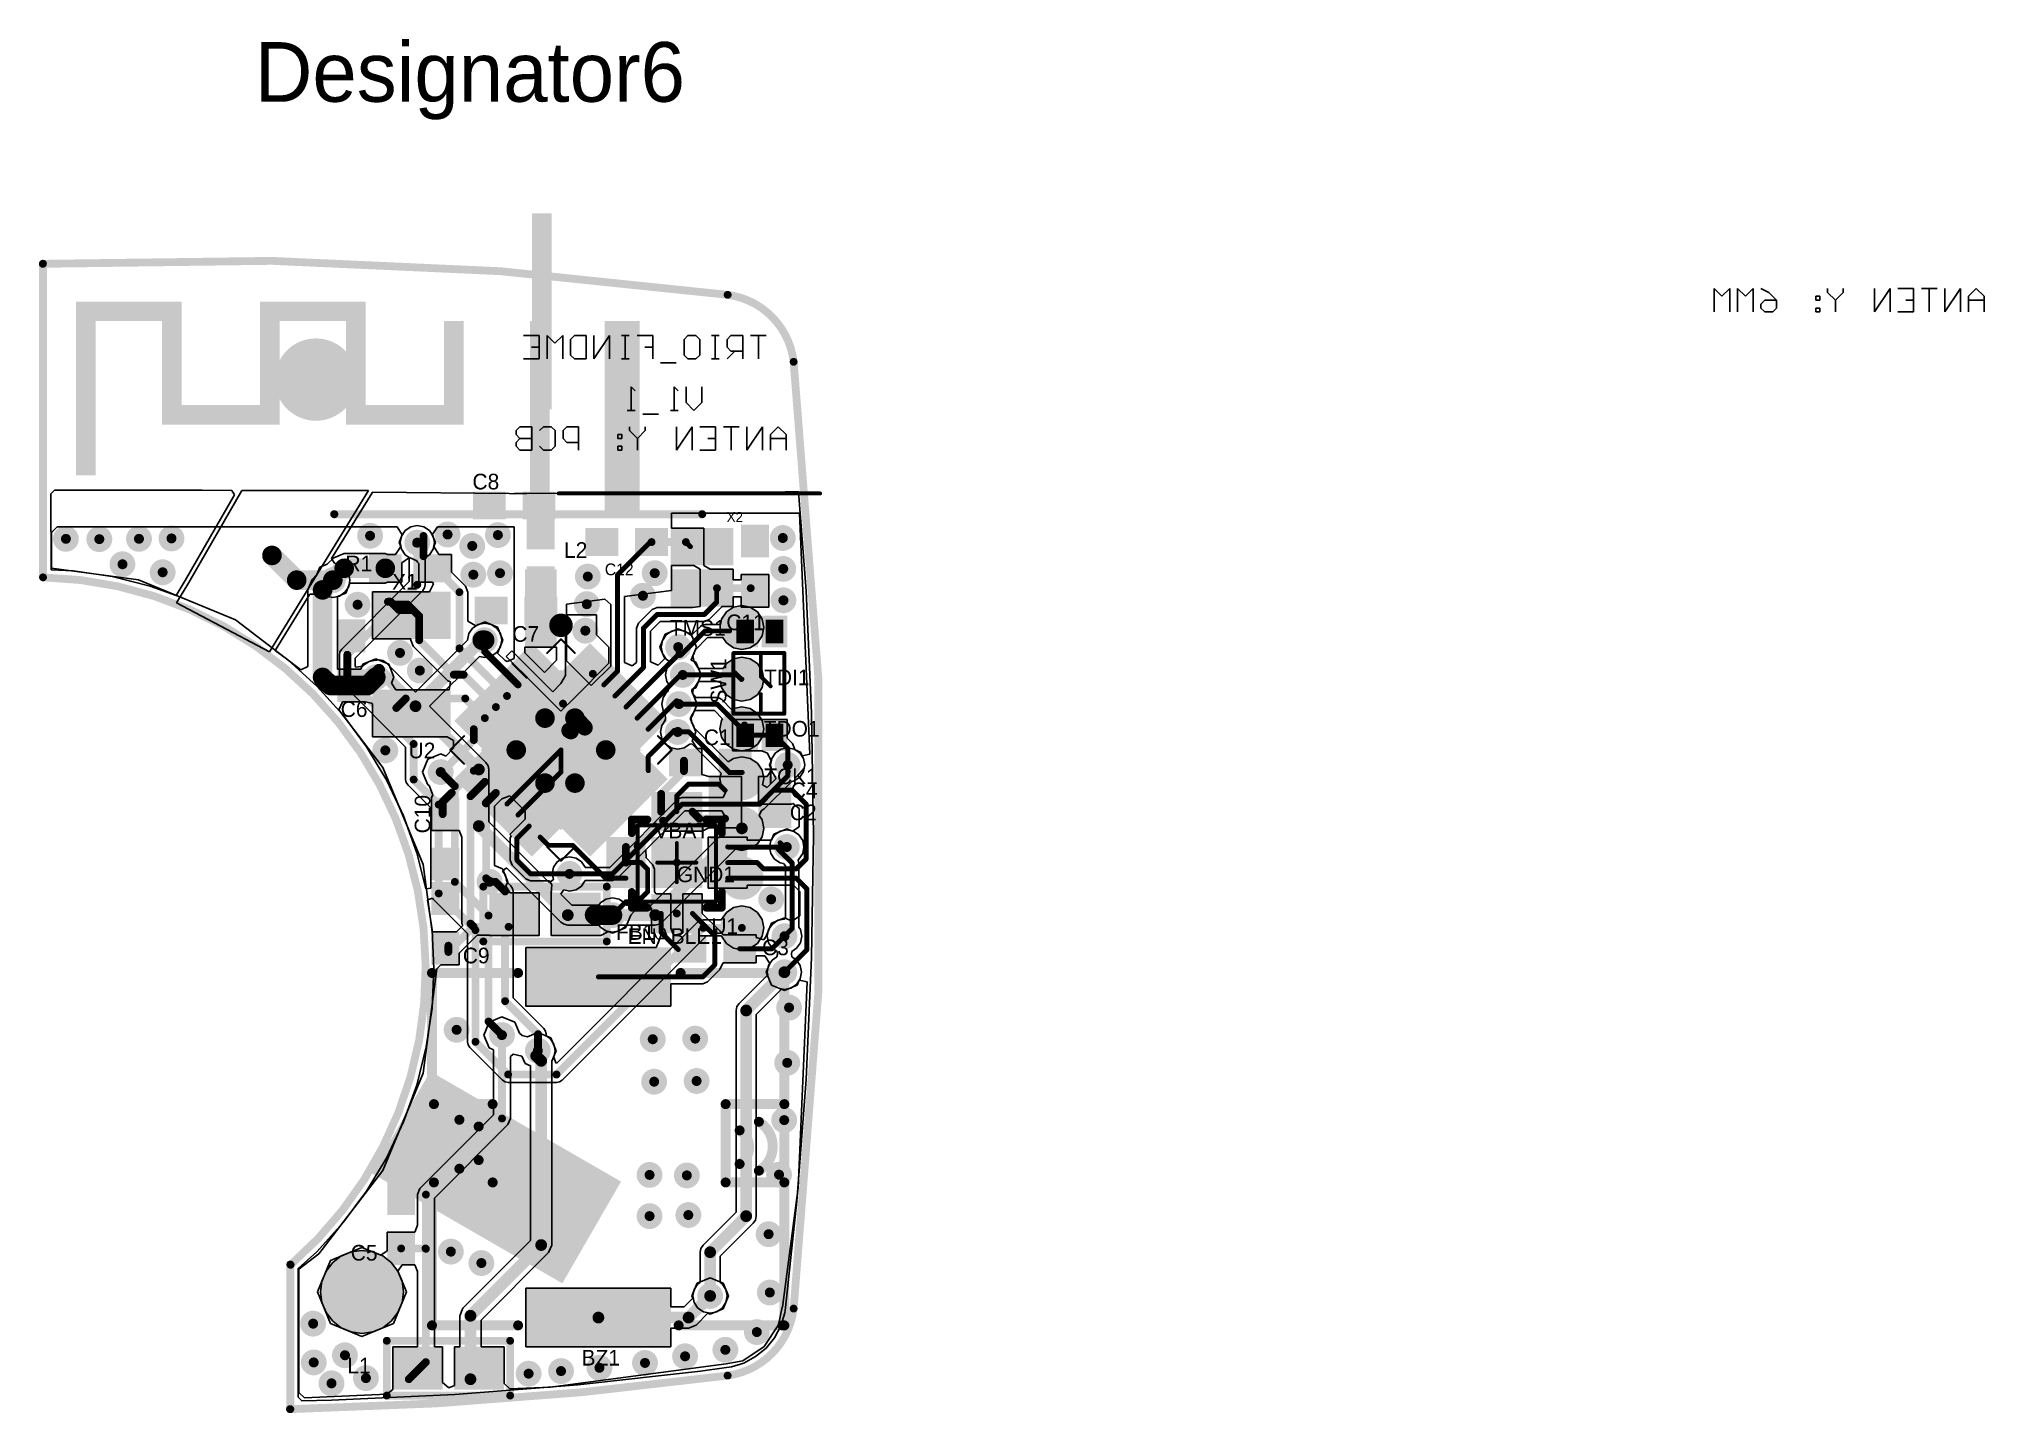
# Model space of a CAD drawing. Header units: millimetres. Extents: x 60.9 to 110.6, y 34.2 to 69.3.
import ezdxf

# ---------------------------------------------------------------- set-up
doc = ezdxf.new("R2010")
doc.units = ezdxf.units.MM
for name, color, linetype in [('BottomLayer', 5, 'Continuous'), ('BottomOverlay', 54, 'Continuous'), ('BottomPaste', 16, 'Continuous'), ('BottomSolder', 6, 'Continuous'), ('KeepOutLayer', 6, 'Continuous'), ('Mechanical13', 56, 'Continuous'), ('Mechanical15', 56, 'Continuous'), ('Mechanical16', 56, 'Continuous'), ('MultiLayer', 9, 'Continuous'), ('PadHoleLayer', 156, 'Continuous'), ('TopLayer', 1, 'Continuous'), ('TopOverlay', 2, 'Continuous'), ('TopPaste', 8, 'Continuous'), ('TopSolder', 216, 'Continuous'), ('ViaHoleLayer', 16, 'Continuous')]:
    doc.layers.add(name, color=color, linetype=linetype)

msp = doc.modelspace()

# ---------------------------------------------------------------- texts
at = {"layer": 'BottomOverlay'}
for s, p in [('TMS1', (76.996, 54.029)), ('TDI1', (79.405, 52.768)), ('TDO1', (79.395, 51.455)), ('TCK1', (79.408, 50.241)), ('VBAT1', (76.604, 48.857)), ('GND1', (77.175, 47.738)), ('ENABLE1', (75.92, 46.164))]:
    msp.add_text(s, height=0.4, dxfattribs=at).set_placement(p)
at = {"layer": 'Mechanical16'}
msp.add_text('X2', height=0.254, dxfattribs=at).set_placement((78.45, 56.936))
at = {"layer": 'TopOverlay'}
for s, height, p in [('Designator6', 1.524, (66.396, 67.665)), ('C8', 0.4, (71.956, 57.767)), ('L2', 0.4, (74.295, 56.019)), ('R1', 0.4, (68.712, 55.674)), ('C12', 0.3, (75.336, 55.575)), ('X1', 0.4, (69.905, 55.211)), ('C7', 0.4, (72.974, 53.876)), ('C11', 0.4, (78.44, 54.173)), ('C6', 0.4, (68.591, 51.957)), ('U2', 0.4, (70.325, 50.901)), ('C1', 0.4, (77.866, 51.237)), ('C4', 0.4, (80.084, 49.883)), ('C2', 0.4, (80.061, 49.319)), ('U1', 0.4, (78.057, 46.416)), ('FB1', 0.4, (75.623, 46.266)), ('C3', 0.4, (79.352, 45.872)), ('C9', 0.4, (71.709, 45.666)), ('C5', 0.4, (68.847, 38.076)), ('BZ1', 0.4, (74.742, 35.397)), ('L1', 0.4, (68.76, 35.194))]:
    msp.add_text(s, height=height, dxfattribs=at).set_placement(p)
for s, p in [('SW1', (78.44, 52.298)), ('C10', (70.881, 48.984))]:
    msp.add_text(s, height=0.4, rotation=90, dxfattribs=at).set_placement(p)

# ---------------------------------------------------------------- blocks, each defined once
blk = doc.blocks.new('ANTEN_2_4_1_1')
at = {"layer": 'TopLayer'}
for points in [[(-1.85, 2.65), (-1.35, 2.65), (-1.85, 7.65), (-1.35, 7.65)], [(-13.5, 4.9), (-10.8, 4.9), (-13.5, 5.4), (-10.8, 5.4)], [(-8.8, 4.9), (-6.1, 4.9), (-8.8, 5.4), (-6.1, 5.4)], [(-13.5, 0.96), (-13, 0.96), (-13.5, 4.9), (-13, 4.9)], [(-11.3, 2.26), (-10.8, 2.26), (-11.3, 4.9), (-10.8, 4.9)], [(-8.8, 2.26), (-8.3, 2.26), (-8.8, 4.9), (-8.3, 4.9)], [(-6.6, 2.26), (-6.1, 2.26), (-6.6, 4.9), (-6.1, 4.9)], [(-4.1, 2.26), (-3.6, 2.26), (-4.1, 4.9), (-3.6, 4.9)], [(-1.9, 0), (-1.4, 0), (-1.9, 4.9), (-1.4, 4.9)], [(0, 0), (0.9, 0), (0, 4.9), (0.9, 4.9)], [(-10.8, 2.26), (-8.8, 2.26), (-10.8, 2.76), (-8.8, 2.76)], [(-6.1, 2.26), (-4.1, 2.26), (-6.1, 2.76), (-4.1, 2.76)]]:
    blk.add_solid(points, dxfattribs=at)
at = {"layer": 'TopOverlay', "const_width": 0.1}
blk.add_lwpolyline([(-1.173, 0.5), (5.507, 0.5)], dxfattribs=at)
at = {"layer": 'TopOverlay', "const_width": 0.05}
for points in [[(-1.198, 0.5, 1), (-1.148, 0.5, 1)], [(5.482, 0.5, 1), (5.532, 0.5, 1)]]:
    blk.add_lwpolyline(points, format="xyb", close=True, dxfattribs=at)
blk = doc.blocks.new('BUZZER_9X9_2')
at = {"layer": 'TopLayer'}
for points in [[(-0.65, -1.75), (0.65, -1.75), (-0.65, 1.75), (0.65, 1.75)], [(8.05, -1.75), (9.35, -1.75), (8.05, 1.75), (9.35, 1.75)]]:
    blk.add_solid(points, dxfattribs=at)
at = {"layer": 'TopOverlay', "const_width": 0.254}
for points in [[(8.9, 4.75), (-0.1, 4.75)], [(-0.1, 2.1), (-0.1, 4.75)], [(3.25, 3.25), (3.25, 4.75)], [(5.25, 3.25), (5.25, 4.75)], [(8.9, 2.05), (8.9, 4.7)], [(5.25, 3.25), (3.25, 3.25)], [(-0.1, -4.25), (-0.1, -2.05)], [(8.9, -4.25), (8.9, -2.05)], [(5.25, -2.7), (3.25, -2.7)], [(3.25, -4.2), (3.25, -2.7)], [(5.25, -4.2), (5.25, -2.7)], [(8.9, -4.25), (-0.1, -4.25)]]:
    blk.add_lwpolyline(points, dxfattribs=at)
at = {"layer": 'TopOverlay', "const_width": 0.127}
for points in [[(-0.163, 4.75, 1), (-0.036, 4.75, 1)], [(-0.163, 4.75, 1), (-0.036, 4.75, 1)], [(3.186, 4.75, 1), (3.313, 4.75, 1)], [(5.186, 4.75, 1), (5.313, 4.75, 1)], [(8.836, 4.75, 1), (8.963, 4.75, 1)], [(8.836, 4.7, 1), (8.963, 4.7, 1)], [(3.637, 4.1, 1), (3.764, 4.1, 1)], [(4.887, 4.1, 1), (5.014, 4.1, 1)], [(3.858, 3.607, 1), (3.985, 3.607, 1)], [(4.715, 3.607, 1), (4.842, 3.607, 1)], [(3.186, 3.25, 1), (3.313, 3.25, 1)], [(3.186, 3.25, 1), (3.313, 3.25, 1)], [(5.186, 3.25, 1), (5.313, 3.25, 1)], [(5.186, 3.25, 1), (5.313, 3.25, 1)], [(-0.163, 2.1, 1), (-0.036, 2.1, 1)], [(8.836, 2.05, 1), (8.963, 2.05, 1)], [(-0.163, -2.05, 1), (-0.036, -2.05, 1)], [(8.836, -2.05, 1), (8.963, -2.05, 1)], [(3.186, -2.7, 1), (3.313, -2.7, 1)], [(3.186, -2.7, 1), (3.313, -2.7, 1)], [(3.758, -3.057, 1), (3.885, -3.057, 1)], [(4.615, -3.057, 1), (4.742, -3.057, 1)], [(5.186, -2.7, 1), (5.313, -2.7, 1)], [(5.186, -2.7, 1), (5.313, -2.7, 1)], [(3.586, -3.55, 1), (3.713, -3.55, 1)], [(4.836, -3.55, 1), (4.963, -3.55, 1)], [(-0.163, -4.25, 1), (-0.036, -4.25, 1)], [(-0.163, -4.25, 1), (-0.036, -4.25, 1)], [(3.186, -4.2, 1), (3.313, -4.2, 1)], [(5.186, -4.2, 1), (5.313, -4.2, 1)], [(8.836, -4.25, 1), (8.963, -4.25, 1)], [(8.836, -4.25, 1), (8.963, -4.25, 1)]]:
    blk.add_lwpolyline(points, format="xyb", close=True, dxfattribs=at)
at = {"layer": 'TopOverlay', "const_width": 0.254}
for points in [[(3.7, 4.1, -0.56619), (4.95, 4.1)], [(3.921, 3.607, -0.566188), (4.779, 3.607)], [(4.679, -3.057, -0.566188), (3.821, -3.057)], [(4.9, -3.55, -0.56619), (3.65, -3.55)]]:
    blk.add_lwpolyline(points, format="xyb", dxfattribs=at)
at = {"layer": 'TopPaste'}
for points in [[(-0.65, -1.75), (0.65, -1.75), (-0.65, 1.75), (0.65, 1.75)], [(8.05, -1.75), (9.35, -1.75), (8.05, 1.75), (9.35, 1.75)]]:
    blk.add_solid(points, dxfattribs=at)
at = {"layer": 'TopSolder'}
for points in [[(-0.752, -1.852), (0.752, -1.852), (-0.752, 1.852), (0.752, 1.852)], [(7.948, -1.852), (9.452, -1.852), (7.948, 1.852), (9.452, 1.852)]]:
    blk.add_solid(points, dxfattribs=at)
blk = doc.blocks.new('SW_TACT_EVPBB_3')
at = {"layer": 'TopLayer'}
for points in [[(-0.3, 0.975), (-0.3, 0.525), (0.3, 0.975), (0.3, 0.525)], [(2.35, 0.975), (2.35, 0.525), (2.95, 0.975), (2.95, 0.525)], [(-0.3, 0.225), (-0.3, -0.225), (0.3, 0.225), (0.3, -0.225)], [(2.35, 0.225), (2.35, -0.225), (2.95, 0.225), (2.95, -0.225)]]:
    blk.add_solid(points, dxfattribs=at)
at = {"layer": 'TopOverlay', "const_width": 0.1}
for points in [[(0.55, -0.3), (0.55, 1)], [(2.1, 1), (0.55, 1)], [(2.1, -0.3), (2.1, 1)], [(1.15, 0.4), (1.4, 0.65)], [(1, 0.4), (0.55, 0.4)], [(1.15, 0.4), (1, 0.4)], [(2.05, 0.4), (1.6, 0.4)], [(2.1, -0.3), (0.55, -0.3)]]:
    blk.add_lwpolyline(points, dxfattribs=at)
at = {"layer": 'TopOverlay', "const_width": 0.05}
for points in [[(0.525, 1, 1), (0.575, 1, 1)], [(0.525, 1, 1), (0.575, 1, 1)], [(2.075, 1, 1), (2.125, 1, 1)], [(2.075, 1, 1), (2.125, 1, 1)], [(1.375, 0.65, 1), (1.425, 0.65, 1)], [(0.525, 0.4, 1), (0.575, 0.4, 1)], [(0.975, 0.4, 1), (1.025, 0.4, 1)], [(0.975, 0.4, 1), (1.025, 0.4, 1)], [(1.125, 0.4, 1), (1.175, 0.4, 1)], [(1.125, 0.4, 1), (1.175, 0.4, 1)], [(1.575, 0.4, 1), (1.625, 0.4, 1)], [(2.025, 0.4, 1), (2.075, 0.4, 1)], [(0.525, -0.3, 1), (0.575, -0.3, 1)], [(0.525, -0.3, 1), (0.575, -0.3, 1)], [(2.075, -0.3, 1), (2.125, -0.3, 1)], [(2.075, -0.3, 1), (2.125, -0.3, 1)]]:
    blk.add_lwpolyline(points, format="xyb", close=True, dxfattribs=at)
at = {"layer": 'TopPaste'}
for points in [[(-0.3, 0.975), (-0.3, 0.525), (0.3, 0.975), (0.3, 0.525)], [(2.35, 0.975), (2.35, 0.525), (2.95, 0.975), (2.95, 0.525)], [(-0.3, 0.225), (-0.3, -0.225), (0.3, 0.225), (0.3, -0.225)], [(2.35, 0.225), (2.35, -0.225), (2.95, 0.225), (2.95, -0.225)]]:
    blk.add_solid(points, dxfattribs=at)
at = {"layer": 'TopSolder'}
for points in [[(-0.402, 1.077), (-0.402, 0.423), (0.402, 1.077), (0.402, 0.423)], [(2.248, 1.077), (2.248, 0.423), (3.052, 1.077), (3.052, 0.423)], [(-0.402, 0.327), (-0.402, -0.327), (0.402, 0.327), (0.402, -0.327)], [(2.248, 0.327), (2.248, -0.327), (3.052, 0.327), (3.052, -0.327)]]:
    blk.add_solid(points, dxfattribs=at)
blk = doc.blocks.new('CRYSTAL_NX1612AA_4')
at = {"layer": 'TopLayer'}
for points in [[(-0.9, 0.05), (-0.15, 0.05), (-0.9, 0.7), (-0.15, 0.7)], [(0.15, 0.05), (0.9, 0.05), (0.15, 0.7), (0.9, 0.7)], [(-0.9, -0.7), (-0.15, -0.7), (-0.9, -0.05), (-0.15, -0.05)], [(0.15, -0.7), (0.9, -0.7), (0.15, -0.05), (0.9, -0.05)]]:
    blk.add_solid(points, dxfattribs=at)
at = {"layer": 'TopPaste'}
for points in [[(-0.9, 0.05), (-0.15, 0.05), (-0.9, 0.7), (-0.15, 0.7)], [(0.15, 0.05), (0.9, 0.05), (0.15, 0.7), (0.9, 0.7)], [(-0.9, -0.7), (-0.15, -0.7), (-0.9, -0.05), (-0.15, -0.05)], [(0.15, -0.7), (0.9, -0.7), (0.15, -0.05), (0.9, -0.05)]]:
    blk.add_solid(points, dxfattribs=at)
at = {"layer": 'TopSolder'}
for points in [[(-1.002, -0.052), (-0.048, -0.052), (-1.002, 0.802), (-0.048, 0.802)], [(0.048, -0.052), (1.002, -0.052), (0.048, 0.802), (1.002, 0.802)], [(-1.002, -0.802), (-0.048, -0.802), (-1.002, 0.052), (-0.048, 0.052)], [(0.048, -0.802), (1.002, -0.802), (0.048, 0.052), (1.002, 0.052)]]:
    blk.add_solid(points, dxfattribs=at)
blk = doc.blocks.new('0402_5')
at = {"layer": 'TopLayer'}
for points in [[(-0.9525, -0.254), (-0.3175, -0.254), (-0.9525, 0.254), (-0.3175, 0.254)], [(0.3175, -0.254), (0.9525, -0.254), (0.3175, 0.254), (0.9525, 0.254)]]:
    blk.add_solid(points, dxfattribs=at)
at = {"layer": 'TopPaste'}
for points in [[(-0.9525, -0.254), (-0.3175, -0.254), (-0.9525, 0.254), (-0.3175, 0.254)], [(0.3175, -0.254), (0.9525, -0.254), (0.3175, 0.254), (0.9525, 0.254)]]:
    blk.add_solid(points, dxfattribs=at)
at = {"layer": 'TopSolder'}
for points in [[(-1.0541, -0.3556), (-0.2159, -0.3556), (-1.0541, 0.3556), (-0.2159, 0.3556)], [(0.2159, -0.3556), (1.0541, -0.3556), (0.2159, 0.3556), (1.0541, 0.3556)]]:
    blk.add_solid(points, dxfattribs=at)
blk = doc.blocks.new('TP_6')
at = {"layer": 'BottomLayer', "const_width": 0.45}
blk.add_lwpolyline([(-0.225, 0, 1), (0.225, 0, 1)], format="xyb", close=True, dxfattribs=at)
at = {"layer": 'BottomPaste', "const_width": 0.45}
blk.add_lwpolyline([(-0.225, 0, 1), (0.225, 0, 1)], format="xyb", close=True, dxfattribs=at)
at = {"layer": 'BottomSolder', "const_width": 0.552}
blk.add_lwpolyline([(-0.276, 0, 1), (0.276, 0, 1)], format="xyb", close=True, dxfattribs=at)
blk = doc.blocks.new('TP_7')
at = {"layer": 'BottomLayer', "const_width": 0.45}
blk.add_lwpolyline([(-0.225, 0, 1), (0.225, 0, 1)], format="xyb", close=True, dxfattribs=at)
at = {"layer": 'BottomPaste', "const_width": 0.45}
blk.add_lwpolyline([(-0.225, 0, 1), (0.225, 0, 1)], format="xyb", close=True, dxfattribs=at)
at = {"layer": 'BottomSolder', "const_width": 0.552}
blk.add_lwpolyline([(-0.276, 0, 1), (0.276, 0, 1)], format="xyb", close=True, dxfattribs=at)
blk = doc.blocks.new('0402_8')
at = {"layer": 'TopLayer'}
for points in [[(-0.9525, -0.254), (-0.3175, -0.254), (-0.9525, 0.254), (-0.3175, 0.254)], [(0.3175, -0.254), (0.9525, -0.254), (0.3175, 0.254), (0.9525, 0.254)]]:
    blk.add_solid(points, dxfattribs=at)
at = {"layer": 'TopPaste'}
for points in [[(-0.9525, -0.254), (-0.3175, -0.254), (-0.9525, 0.254), (-0.3175, 0.254)], [(0.3175, -0.254), (0.9525, -0.254), (0.3175, 0.254), (0.9525, 0.254)]]:
    blk.add_solid(points, dxfattribs=at)
at = {"layer": 'TopSolder'}
for points in [[(-1.0541, -0.3556), (-0.2159, -0.3556), (-1.0541, 0.3556), (-0.2159, 0.3556)], [(0.2159, -0.3556), (1.0541, -0.3556), (0.2159, 0.3556), (1.0541, 0.3556)]]:
    blk.add_solid(points, dxfattribs=at)
blk = doc.blocks.new('TP_9')
at = {"layer": 'BottomLayer', "const_width": 0.45}
blk.add_lwpolyline([(-0.225, 0, 1), (0.225, 0, 1)], format="xyb", close=True, dxfattribs=at)
at = {"layer": 'BottomPaste', "const_width": 0.45}
blk.add_lwpolyline([(-0.225, 0, 1), (0.225, 0, 1)], format="xyb", close=True, dxfattribs=at)
at = {"layer": 'BottomSolder', "const_width": 0.552}
blk.add_lwpolyline([(-0.276, 0, 1), (0.276, 0, 1)], format="xyb", close=True, dxfattribs=at)
blk = doc.blocks.new('TP_10')
at = {"layer": 'BottomLayer', "const_width": 0.45}
blk.add_lwpolyline([(-0.225, 0, 1), (0.225, 0, 1)], format="xyb", close=True, dxfattribs=at)
at = {"layer": 'BottomPaste', "const_width": 0.45}
blk.add_lwpolyline([(-0.225, 0, 1), (0.225, 0, 1)], format="xyb", close=True, dxfattribs=at)
at = {"layer": 'BottomSolder', "const_width": 0.552}
blk.add_lwpolyline([(-0.276, 0, 1), (0.276, 0, 1)], format="xyb", close=True, dxfattribs=at)
blk = doc.blocks.new('TP_11')
at = {"layer": 'BottomLayer', "const_width": 0.45}
blk.add_lwpolyline([(-0.225, 0, 1), (0.225, 0, 1)], format="xyb", close=True, dxfattribs=at)
at = {"layer": 'BottomPaste', "const_width": 0.45}
blk.add_lwpolyline([(-0.225, 0, 1), (0.225, 0, 1)], format="xyb", close=True, dxfattribs=at)
at = {"layer": 'BottomSolder', "const_width": 0.552}
blk.add_lwpolyline([(-0.276, 0, 1), (0.276, 0, 1)], format="xyb", close=True, dxfattribs=at)
blk = doc.blocks.new('TP_12')
at = {"layer": 'BottomLayer', "const_width": 0.45}
blk.add_lwpolyline([(-0.173, 0, 1), (0.277, 0, 1)], format="xyb", close=True, dxfattribs=at)
at = {"layer": 'BottomPaste', "const_width": 0.45}
blk.add_lwpolyline([(-0.173, 0, 1), (0.277, 0, 1)], format="xyb", close=True, dxfattribs=at)
at = {"layer": 'BottomSolder', "const_width": 0.552}
blk.add_lwpolyline([(-0.224, 0, 1), (0.328, 0, 1)], format="xyb", close=True, dxfattribs=at)
blk = doc.blocks.new('EM9304V01_QFN28_4X4_13')
at = {"layer": 'TopLayer'}
for points in [[(-1.3, 1.55), (-1.1, 1.55), (-1.3, 2.35), (-1.1, 2.35)], [(-0.9, 1.55), (-0.7, 1.55), (-0.9, 2.35), (-0.7, 2.35)], [(-0.515, 1.55), (-0.285, 1.55), (-0.515, 2.35), (-0.285, 2.35)], [(-0.1, 1.55), (0.1, 1.55), (-0.1, 2.35), (0.1, 2.35)], [(0.3, 1.55), (0.5, 1.55), (0.3, 2.35), (0.5, 2.35)], [(0.7, 1.55), (0.9, 1.55), (0.7, 2.35), (0.9, 2.35)], [(1.1, 1.55), (1.3, 1.55), (1.1, 2.35), (1.3, 2.35)], [(-1.55, 1.1), (-1.55, 1.3), (-2.35, 1.1), (-2.35, 1.3)], [(-1.2, -1.2), (1.2, -1.2), (-1.2, 1.2), (1.2, 1.2)], [(2.35, 1.1), (2.35, 1.3), (1.55, 1.1), (1.55, 1.3)], [(-1.55, 0.7), (-1.55, 0.9), (-2.35, 0.7), (-2.35, 0.9)], [(-1.55, 0.3), (-1.55, 0.5), (-2.35, 0.3), (-2.35, 0.5)], [(2.35, 0.7), (2.35, 0.9), (1.55, 0.7), (1.55, 0.9)], [(2.35, 0.3), (2.35, 0.5), (1.55, 0.3), (1.55, 0.5)], [(-1.55, -0.1), (-1.55, 0.1), (-2.35, -0.1), (-2.35, 0.1)], [(2.35, -0.1), (2.35, 0.1), (1.55, -0.1), (1.55, 0.1)], [(-1.55, -0.5), (-1.55, -0.3), (-2.35, -0.5), (-2.35, -0.3)], [(2.35, -0.515), (2.35, -0.285), (1.55, -0.515), (1.55, -0.285)], [(-1.55, -0.9), (-1.55, -0.7), (-2.35, -0.9), (-2.35, -0.7)], [(2.35, -0.9), (2.35, -0.7), (1.55, -0.9), (1.55, -0.7)], [(-1.55, -1.3), (-1.55, -1.1), (-2.35, -1.3), (-2.35, -1.1)], [(2.35, -1.3), (2.35, -1.1), (1.55, -1.3), (1.55, -1.1)], [(-1.3, -2.35), (-1.1, -2.35), (-1.3, -1.55), (-1.1, -1.55)], [(-0.9, -2.35), (-0.7, -2.35), (-0.9, -1.55), (-0.7, -1.55)], [(-0.5, -2.35), (-0.3, -2.35), (-0.5, -1.55), (-0.3, -1.55)], [(-0.1, -2.35), (0.1, -2.35), (-0.1, -1.55), (0.1, -1.55)], [(0.3, -2.35), (0.5, -2.35), (0.3, -1.55), (0.5, -1.55)], [(0.7, -2.35), (0.9, -2.35), (0.7, -1.55), (0.9, -1.55)], [(1.1, -2.35), (1.3, -2.35), (1.1, -1.55), (1.3, -1.55)]]:
    blk.add_solid(points, dxfattribs=at)
at = {"layer": 'TopOverlay'}
for points, const_width in [([(-2.2, 2.25, 1), (-2.3, 2.25, 1)], 0.5), ([(-2.425, 2.25, 1), (-2.175, 2.25, 1)], 0.25), ([(-2.325, 2.25, 1), (-2.075, 2.25, 1)], 0.25), ([(-2.013, 2, 1), (-1.988, 2, 1)], 0.025), ([(-2.013, 2, 1), (-1.988, 2, 1)], 0.025), ([(-1.513, 2, 1), (-1.488, 2, 1)], 0.025), ([(1.488, 2, 1), (1.513, 2, 1)], 0.025), ([(1.988, 2, 1), (2.013, 2, 1)], 0.025), ([(1.988, 2, 1), (2.013, 2, 1)], 0.025), ([(-2.013, 1.5, 1), (-1.988, 1.5, 1)], 0.025), ([(1.988, 1.5, 1), (2.013, 1.5, 1)], 0.025), ([(-2.012, -1.5, 1), (-1.987, -1.5, 1)], 0.025), ([(1.988, -1.5, 1), (2.013, -1.5, 1)], 0.025), ([(-2.012, -2, 1), (-1.987, -2, 1)], 0.025), ([(-2.012, -2, 1), (-1.987, -2, 1)], 0.025), ([(-1.513, -2, 1), (-1.488, -2, 1)], 0.025), ([(1.488, -2, 1), (1.513, -2, 1)], 0.025), ([(1.988, -2, 1), (2.013, -2, 1)], 0.025), ([(1.988, -2, 1), (2.013, -2, 1)], 0.025)]:
    blk.add_lwpolyline(points, format="xyb", close=True, dxfattribs=dict(at, const_width=const_width))
at = {"layer": 'TopOverlay', "const_width": 0.05}
for points in [[(-2, 2), (-1.5, 2)], [(-2, 1.5), (-2, 2)], [(1.5, 2), (2, 2)], [(2, 1.5), (2, 2)], [(-2, -2), (-2, -1.5)], [(2, -2), (2, -1.5)], [(-2, -2), (-1.5, -2)], [(1.5, -2), (2, -2)]]:
    blk.add_lwpolyline(points, dxfattribs=at)
at = {"layer": 'TopPaste'}
for points in [[(-1.3, 1.55), (-1.1, 1.55), (-1.3, 2.35), (-1.1, 2.35)], [(-0.9, 1.55), (-0.7, 1.55), (-0.9, 2.35), (-0.7, 2.35)], [(-0.515, 1.55), (-0.285, 1.55), (-0.515, 2.35), (-0.285, 2.35)], [(-0.1, 1.55), (0.1, 1.55), (-0.1, 2.35), (0.1, 2.35)], [(0.3, 1.55), (0.5, 1.55), (0.3, 2.35), (0.5, 2.35)], [(0.7, 1.55), (0.9, 1.55), (0.7, 2.35), (0.9, 2.35)], [(1.1, 1.55), (1.3, 1.55), (1.1, 2.35), (1.3, 2.35)], [(-1.55, 1.1), (-1.55, 1.3), (-2.35, 1.1), (-2.35, 1.3)], [(-1.2, -1.2), (1.2, -1.2), (-1.2, 1.2), (1.2, 1.2)], [(2.35, 1.1), (2.35, 1.3), (1.55, 1.1), (1.55, 1.3)], [(-1.55, 0.7), (-1.55, 0.9), (-2.35, 0.7), (-2.35, 0.9)], [(-1.55, 0.3), (-1.55, 0.5), (-2.35, 0.3), (-2.35, 0.5)], [(2.35, 0.7), (2.35, 0.9), (1.55, 0.7), (1.55, 0.9)], [(2.35, 0.3), (2.35, 0.5), (1.55, 0.3), (1.55, 0.5)], [(-1.55, -0.1), (-1.55, 0.1), (-2.35, -0.1), (-2.35, 0.1)], [(2.35, -0.1), (2.35, 0.1), (1.55, -0.1), (1.55, 0.1)], [(-1.55, -0.5), (-1.55, -0.3), (-2.35, -0.5), (-2.35, -0.3)], [(2.35, -0.515), (2.35, -0.285), (1.55, -0.515), (1.55, -0.285)], [(-1.55, -0.9), (-1.55, -0.7), (-2.35, -0.9), (-2.35, -0.7)], [(2.35, -0.9), (2.35, -0.7), (1.55, -0.9), (1.55, -0.7)], [(-1.55, -1.3), (-1.55, -1.1), (-2.35, -1.3), (-2.35, -1.1)], [(2.35, -1.3), (2.35, -1.1), (1.55, -1.3), (1.55, -1.1)], [(-1.3, -2.35), (-1.1, -2.35), (-1.3, -1.55), (-1.1, -1.55)], [(-0.9, -2.35), (-0.7, -2.35), (-0.9, -1.55), (-0.7, -1.55)], [(-0.5, -2.35), (-0.3, -2.35), (-0.5, -1.55), (-0.3, -1.55)], [(-0.1, -2.35), (0.1, -2.35), (-0.1, -1.55), (0.1, -1.55)], [(0.3, -2.35), (0.5, -2.35), (0.3, -1.55), (0.5, -1.55)], [(0.7, -2.35), (0.9, -2.35), (0.7, -1.55), (0.9, -1.55)], [(1.1, -2.35), (1.3, -2.35), (1.1, -1.55), (1.3, -1.55)]]:
    blk.add_solid(points, dxfattribs=at)
at = {"layer": 'TopSolder'}
for points in [[(-1.402, 1.448), (-0.998, 1.448), (-1.402, 2.452), (-0.998, 2.452)], [(-1.002, 1.448), (-0.598, 1.448), (-1.002, 2.452), (-0.598, 2.452)], [(-0.617, 1.448), (-0.183, 1.448), (-0.617, 2.452), (-0.183, 2.452)], [(-0.202, 1.448), (0.202, 1.448), (-0.202, 2.452), (0.202, 2.452)], [(0.198, 1.448), (0.602, 1.448), (0.198, 2.452), (0.602, 2.452)], [(0.598, 1.448), (1.002, 1.448), (0.598, 2.452), (1.002, 2.452)], [(0.998, 1.448), (1.402, 1.448), (0.998, 2.452), (1.402, 2.452)], [(-1.448, 0.998), (-1.448, 1.402), (-2.452, 0.998), (-2.452, 1.402)], [(-1.448, 0.598), (-1.448, 1.002), (-2.452, 0.598), (-2.452, 1.002)], [(-1.45, -1.45), (1.45, -1.45), (-1.45, 1.45), (1.45, 1.45)], [(-1.302, -1.302), (1.302, -1.302), (-1.302, 1.302), (1.302, 1.302)], [(2.452, 0.998), (2.452, 1.402), (1.448, 0.998), (1.448, 1.402)], [(2.452, 0.598), (2.452, 1.002), (1.448, 0.598), (1.448, 1.002)], [(-1.448, 0.198), (-1.448, 0.602), (-2.452, 0.198), (-2.452, 0.602)], [(2.452, 0.198), (2.452, 0.602), (1.448, 0.198), (1.448, 0.602)], [(-1.448, -0.202), (-1.448, 0.202), (-2.452, -0.202), (-2.452, 0.202)], [(2.452, -0.202), (2.452, 0.202), (1.448, -0.202), (1.448, 0.202)], [(-1.448, -0.602), (-1.448, -0.198), (-2.452, -0.602), (-2.452, -0.198)], [(2.452, -0.617), (2.452, -0.183), (1.448, -0.617), (1.448, -0.183)], [(-1.448, -1.002), (-1.448, -0.598), (-2.452, -1.002), (-2.452, -0.598)], [(2.452, -1.002), (2.452, -0.598), (1.448, -1.002), (1.448, -0.598)], [(-1.448, -1.402), (-1.448, -0.998), (-2.452, -1.402), (-2.452, -0.998)], [(-1.402, -2.452), (-0.998, -2.452), (-1.402, -1.448), (-0.998, -1.448)], [(-1.002, -2.452), (-0.598, -2.452), (-1.002, -1.448), (-0.598, -1.448)], [(-0.602, -2.452), (-0.198, -2.452), (-0.602, -1.448), (-0.198, -1.448)], [(-0.202, -2.452), (0.202, -2.452), (-0.202, -1.448), (0.202, -1.448)], [(0.198, -2.452), (0.602, -2.452), (0.198, -1.448), (0.602, -1.448)], [(0.598, -2.452), (1.002, -2.452), (0.598, -1.448), (1.002, -1.448)], [(0.998, -2.452), (1.402, -2.452), (0.998, -1.448), (1.402, -1.448)], [(2.452, -1.402), (2.452, -0.998), (1.448, -1.402), (1.448, -0.998)]]:
    blk.add_solid(points, dxfattribs=at)
blk = doc.blocks.new('TP_14')
at = {"layer": 'BottomLayer', "const_width": 0.45}
blk.add_lwpolyline([(-0.225, 0, 1), (0.225, 0, 1)], format="xyb", close=True, dxfattribs=at)
at = {"layer": 'BottomPaste', "const_width": 0.45}
blk.add_lwpolyline([(-0.225, 0, 1), (0.225, 0, 1)], format="xyb", close=True, dxfattribs=at)
at = {"layer": 'BottomSolder', "const_width": 0.552}
blk.add_lwpolyline([(-0.276, 0, 1), (0.276, 0, 1)], format="xyb", close=True, dxfattribs=at)
blk = doc.blocks.new('0402_15')
at = {"layer": 'TopLayer'}
for points in [[(-0.9525, -0.254), (-0.3175, -0.254), (-0.9525, 0.254), (-0.3175, 0.254)], [(0.3175, -0.254), (0.9525, -0.254), (0.3175, 0.254), (0.9525, 0.254)]]:
    blk.add_solid(points, dxfattribs=at)
at = {"layer": 'TopPaste'}
for points in [[(-0.9525, -0.254), (-0.3175, -0.254), (-0.9525, 0.254), (-0.3175, 0.254)], [(0.3175, -0.254), (0.9525, -0.254), (0.3175, 0.254), (0.9525, 0.254)]]:
    blk.add_solid(points, dxfattribs=at)
at = {"layer": 'TopSolder'}
for points in [[(-1.0541, -0.3556), (-0.2159, -0.3556), (-1.0541, 0.3556), (-0.2159, 0.3556)], [(0.2159, -0.3556), (1.0541, -0.3556), (0.2159, 0.3556), (1.0541, 0.3556)]]:
    blk.add_solid(points, dxfattribs=at)
blk = doc.blocks.new('0402_16')
at = {"layer": 'TopLayer'}
for points in [[(-0.9525, -0.254), (-0.3175, -0.254), (-0.9525, 0.254), (-0.3175, 0.254)], [(0.3175, -0.254), (0.9525, -0.254), (0.3175, 0.254), (0.9525, 0.254)]]:
    blk.add_solid(points, dxfattribs=at)
at = {"layer": 'TopPaste'}
for points in [[(-0.9525, -0.254), (-0.3175, -0.254), (-0.9525, 0.254), (-0.3175, 0.254)], [(0.3175, -0.254), (0.9525, -0.254), (0.3175, 0.254), (0.9525, 0.254)]]:
    blk.add_solid(points, dxfattribs=at)
at = {"layer": 'TopSolder'}
for points in [[(-1.0541, -0.3556), (-0.2159, -0.3556), (-1.0541, 0.3556), (-0.2159, 0.3556)], [(0.2159, -0.3556), (1.0541, -0.3556), (0.2159, 0.3556), (1.0541, 0.3556)]]:
    blk.add_solid(points, dxfattribs=at)
blk = doc.blocks.new('0402_17')
at = {"layer": 'TopLayer'}
for points in [[(-0.9525, -0.254), (-0.3175, -0.254), (-0.9525, 0.254), (-0.3175, 0.254)], [(0.3175, -0.254), (0.9525, -0.254), (0.3175, 0.254), (0.9525, 0.254)]]:
    blk.add_solid(points, dxfattribs=at)
at = {"layer": 'TopPaste'}
for points in [[(-0.9525, -0.254), (-0.3175, -0.254), (-0.9525, 0.254), (-0.3175, 0.254)], [(0.3175, -0.254), (0.9525, -0.254), (0.3175, 0.254), (0.9525, 0.254)]]:
    blk.add_solid(points, dxfattribs=at)
at = {"layer": 'TopSolder'}
for points in [[(-1.0541, -0.3556), (-0.2159, -0.3556), (-1.0541, 0.3556), (-0.2159, 0.3556)], [(0.2159, -0.3556), (1.0541, -0.3556), (0.2159, 0.3556), (1.0541, 0.3556)]]:
    blk.add_solid(points, dxfattribs=at)
blk = doc.blocks.new('0402_18')
at = {"layer": 'TopLayer'}
for points in [[(-0.9525, -0.254), (-0.3175, -0.254), (-0.9525, 0.254), (-0.3175, 0.254)], [(0.3175, -0.254), (0.9525, -0.254), (0.3175, 0.254), (0.9525, 0.254)]]:
    blk.add_solid(points, dxfattribs=at)
at = {"layer": 'TopPaste'}
for points in [[(-0.9525, -0.254), (-0.3175, -0.254), (-0.9525, 0.254), (-0.3175, 0.254)], [(0.3175, -0.254), (0.9525, -0.254), (0.3175, 0.254), (0.9525, 0.254)]]:
    blk.add_solid(points, dxfattribs=at)
at = {"layer": 'TopSolder'}
for points in [[(-1.0541, -0.3556), (-0.2159, -0.3556), (-1.0541, 0.3556), (-0.2159, 0.3556)], [(0.2159, -0.3556), (1.0541, -0.3556), (0.2159, 0.3556), (1.0541, 0.3556)]]:
    blk.add_solid(points, dxfattribs=at)
blk = doc.blocks.new('0402_19')
at = {"layer": 'TopLayer'}
for points in [[(-0.9525, -0.254), (-0.3175, -0.254), (-0.9525, 0.254), (-0.3175, 0.254)], [(0.3175, -0.254), (0.9525, -0.254), (0.3175, 0.254), (0.9525, 0.254)]]:
    blk.add_solid(points, dxfattribs=at)
at = {"layer": 'TopPaste'}
for points in [[(-0.9525, -0.254), (-0.3175, -0.254), (-0.9525, 0.254), (-0.3175, 0.254)], [(0.3175, -0.254), (0.9525, -0.254), (0.3175, 0.254), (0.9525, 0.254)]]:
    blk.add_solid(points, dxfattribs=at)
at = {"layer": 'TopSolder'}
for points in [[(-1.0541, -0.3556), (-0.2159, -0.3556), (-1.0541, 0.3556), (-0.2159, 0.3556)], [(0.2159, -0.3556), (1.0541, -0.3556), (0.2159, 0.3556), (1.0541, 0.3556)]]:
    blk.add_solid(points, dxfattribs=at)
blk = doc.blocks.new('0402_20')
at = {"layer": 'TopLayer'}
for points in [[(-0.9525, -0.254), (-0.3175, -0.254), (-0.9525, 0.254), (-0.3175, 0.254)], [(0.3175, -0.254), (0.9525, -0.254), (0.3175, 0.254), (0.9525, 0.254)]]:
    blk.add_solid(points, dxfattribs=at)
at = {"layer": 'TopPaste'}
for points in [[(-0.9525, -0.254), (-0.3175, -0.254), (-0.9525, 0.254), (-0.3175, 0.254)], [(0.3175, -0.254), (0.9525, -0.254), (0.3175, 0.254), (0.9525, 0.254)]]:
    blk.add_solid(points, dxfattribs=at)
at = {"layer": 'TopSolder'}
for points in [[(-1.0541, -0.3556), (-0.2159, -0.3556), (-1.0541, 0.3556), (-0.2159, 0.3556)], [(0.2159, -0.3556), (1.0541, -0.3556), (0.2159, 0.3556), (1.0541, 0.3556)]]:
    blk.add_solid(points, dxfattribs=at)
blk = doc.blocks.new('0603_21')
at = {"layer": 'TopLayer'}
for points in [[(-1.321, -0.445), (-0.254, -0.445), (-1.321, 0.445), (-0.254, 0.445)], [(0.254, -0.445), (1.321, -0.445), (0.254, 0.445), (1.321, 0.445)]]:
    blk.add_solid(points, dxfattribs=at)
at = {"layer": 'TopOverlay', "const_width": 0.2}
for points in [[(1.576, 0.7), (-1.576, 0.7)], [(-1.576, 0.7), (-1.576, -0.7)], [(1.576, 0.7), (1.576, -0.7)], [(1.576, -0.7), (-1.576, -0.7)]]:
    blk.add_lwpolyline(points, dxfattribs=at)
at = {"layer": 'TopOverlay', "const_width": 0.1}
for points in [[(-1.626, 0.7, 1), (-1.526, 0.7, 1)], [(-1.626, 0.7, 1), (-1.526, 0.7, 1)], [(1.526, 0.7, 1), (1.626, 0.7, 1)], [(1.526, 0.7, 1), (1.626, 0.7, 1)], [(-1.626, -0.7, 1), (-1.526, -0.7, 1)], [(-1.626, -0.7, 1), (-1.526, -0.7, 1)], [(1.526, -0.7, 1), (1.626, -0.7, 1)], [(1.526, -0.7, 1), (1.626, -0.7, 1)]]:
    blk.add_lwpolyline(points, format="xyb", close=True, dxfattribs=at)
at = {"layer": 'TopPaste'}
for points in [[(-1.321, -0.445), (-0.254, -0.445), (-1.321, 0.445), (-0.254, 0.445)], [(0.254, -0.445), (1.321, -0.445), (0.254, 0.445), (1.321, 0.445)]]:
    blk.add_solid(points, dxfattribs=at)
at = {"layer": 'TopSolder'}
for points in [[(-1.422, -0.546), (-0.152, -0.546), (-1.422, 0.546), (-0.152, 0.546)], [(0.152, -0.546), (1.422, -0.546), (0.152, 0.546), (1.422, 0.546)]]:
    blk.add_solid(points, dxfattribs=at)
blk = doc.blocks.new('0402_22')
at = {"layer": 'TopLayer'}
for points in [[(-0.9525, -0.254), (-0.3175, -0.254), (-0.9525, 0.254), (-0.3175, 0.254)], [(0.3175, -0.254), (0.9525, -0.254), (0.3175, 0.254), (0.9525, 0.254)]]:
    blk.add_solid(points, dxfattribs=at)
at = {"layer": 'TopPaste'}
for points in [[(-0.9525, -0.254), (-0.3175, -0.254), (-0.9525, 0.254), (-0.3175, 0.254)], [(0.3175, -0.254), (0.9525, -0.254), (0.3175, 0.254), (0.9525, 0.254)]]:
    blk.add_solid(points, dxfattribs=at)
at = {"layer": 'TopSolder'}
for points in [[(-1.0541, -0.3556), (-0.2159, -0.3556), (-1.0541, 0.3556), (-0.2159, 0.3556)], [(0.2159, -0.3556), (1.0541, -0.3556), (0.2159, 0.3556), (1.0541, 0.3556)]]:
    blk.add_solid(points, dxfattribs=at)
blk = doc.blocks.new('0402_23')
at = {"layer": 'TopLayer'}
for points in [[(-0.9525, -0.254), (-0.3175, -0.254), (-0.9525, 0.254), (-0.3175, 0.254)], [(0.3175, -0.254), (0.9525, -0.254), (0.3175, 0.254), (0.9525, 0.254)]]:
    blk.add_solid(points, dxfattribs=at)
at = {"layer": 'TopPaste'}
for points in [[(-0.9525, -0.254), (-0.3175, -0.254), (-0.9525, 0.254), (-0.3175, 0.254)], [(0.3175, -0.254), (0.9525, -0.254), (0.3175, 0.254), (0.9525, 0.254)]]:
    blk.add_solid(points, dxfattribs=at)
at = {"layer": 'TopSolder'}
for points in [[(-1.0541, -0.3556), (-0.2159, -0.3556), (-1.0541, 0.3556), (-0.2159, 0.3556)], [(0.2159, -0.3556), (1.0541, -0.3556), (0.2159, 0.3556), (1.0541, 0.3556)]]:
    blk.add_solid(points, dxfattribs=at)
blk = doc.blocks.new('C_______CM7V_T1A_24')
at = {"layer": 'TopLayer'}
for points in [[(-1.75, -0.9), (-0.75, -0.9), (-1.75, 0.9), (-0.75, 0.9)], [(0.75, -0.9), (1.75, -0.9), (0.75, 0.9), (1.75, 0.9)]]:
    blk.add_solid(points, dxfattribs=at)
at = {"layer": 'TopPaste'}
for points in [[(-1.75, -0.9), (-0.75, -0.9), (-1.75, 0.9), (-0.75, 0.9)], [(0.75, -0.9), (1.75, -0.9), (0.75, 0.9), (1.75, 0.9)]]:
    blk.add_solid(points, dxfattribs=at)
at = {"layer": 'TopSolder'}
for points in [[(-1.852, -1.002), (-0.648, -1.002), (-1.852, 1.001), (-0.648, 1.001)], [(0.648, -1.002), (1.852, -1.002), (0.648, 1.001), (1.852, 1.001)]]:
    blk.add_solid(points, dxfattribs=at)
blk = doc.blocks.new('0402_25')
at = {"layer": 'TopLayer'}
for points in [[(-0.9525, -0.254), (-0.3175, -0.254), (-0.9525, 0.254), (-0.3175, 0.254)], [(0.3175, -0.254), (0.9525, -0.254), (0.3175, 0.254), (0.9525, 0.254)]]:
    blk.add_solid(points, dxfattribs=at)
at = {"layer": 'TopPaste'}
for points in [[(-0.9525, -0.254), (-0.3175, -0.254), (-0.9525, 0.254), (-0.3175, 0.254)], [(0.3175, -0.254), (0.9525, -0.254), (0.3175, 0.254), (0.9525, 0.254)]]:
    blk.add_solid(points, dxfattribs=at)
at = {"layer": 'TopSolder'}
for points in [[(-1.0541, -0.3556), (-0.2159, -0.3556), (-1.0541, 0.3556), (-0.2159, 0.3556)], [(0.2159, -0.3556), (1.0541, -0.3556), (0.2159, 0.3556), (1.0541, 0.3556)]]:
    blk.add_solid(points, dxfattribs=at)
blk = doc.blocks.new('0603_26')
at = {"layer": 'TopLayer'}
for points in [[(-1.321, -0.445), (-0.254, -0.445), (-1.321, 0.445), (-0.254, 0.445)], [(0.254, -0.445), (1.321, -0.445), (0.254, 0.445), (1.321, 0.445)]]:
    blk.add_solid(points, dxfattribs=at)
at = {"layer": 'TopOverlay', "const_width": 0.2}
for points in [[(-1.576, 0.7), (1.576, 0.7)], [(-1.576, -0.7), (-1.576, 0.7)], [(1.576, -0.7), (1.576, 0.7)], [(-1.576, -0.7), (1.576, -0.7)]]:
    blk.add_lwpolyline(points, dxfattribs=at)
at = {"layer": 'TopOverlay', "const_width": 0.1}
for points in [[(-1.626, 0.7, 1), (-1.526, 0.7, 1)], [(-1.626, 0.7, 1), (-1.526, 0.7, 1)], [(1.526, 0.7, 1), (1.626, 0.7, 1)], [(1.526, 0.7, 1), (1.626, 0.7, 1)], [(-1.626, -0.7, 1), (-1.526, -0.7, 1)], [(-1.626, -0.7, 1), (-1.526, -0.7, 1)], [(1.526, -0.7, 1), (1.626, -0.7, 1)], [(1.526, -0.7, 1), (1.626, -0.7, 1)]]:
    blk.add_lwpolyline(points, format="xyb", close=True, dxfattribs=at)
at = {"layer": 'TopPaste'}
for points in [[(-1.321, -0.445), (-0.254, -0.445), (-1.321, 0.445), (-0.254, 0.445)], [(0.254, -0.445), (1.321, -0.445), (0.254, 0.445), (1.321, 0.445)]]:
    blk.add_solid(points, dxfattribs=at)
at = {"layer": 'TopSolder'}
for points in [[(-1.422, -0.546), (-0.152, -0.546), (-1.422, 0.546), (-0.152, 0.546)], [(0.152, -0.546), (1.422, -0.546), (0.152, 0.546), (1.422, 0.546)]]:
    blk.add_solid(points, dxfattribs=at)
blk = doc.blocks.new('0402_27')
at = {"layer": 'TopLayer'}
for points in [[(-0.9525, -0.254), (-0.3175, -0.254), (-0.9525, 0.254), (-0.3175, 0.254)], [(0.3175, -0.254), (0.9525, -0.254), (0.3175, 0.254), (0.9525, 0.254)]]:
    blk.add_solid(points, dxfattribs=at)
at = {"layer": 'TopPaste'}
for points in [[(-0.9525, -0.254), (-0.3175, -0.254), (-0.9525, 0.254), (-0.3175, 0.254)], [(0.3175, -0.254), (0.9525, -0.254), (0.3175, 0.254), (0.9525, 0.254)]]:
    blk.add_solid(points, dxfattribs=at)
at = {"layer": 'TopSolder'}
for points in [[(-1.0541, -0.3556), (-0.2159, -0.3556), (-1.0541, 0.3556), (-0.2159, 0.3556)], [(0.2159, -0.3556), (1.0541, -0.3556), (0.2159, 0.3556), (1.0541, 0.3556)]]:
    blk.add_solid(points, dxfattribs=at)
blk = doc.blocks.new('MAS_28')
at = {"layer": 'Mechanical13', "const_width": 0.1}
for points in [[(0.3, -1.4), (0.3, 0.55)], [(0.3, 0.55), (2.3, 0.55)], [(2.3, -1.4), (2.3, 0.55)], [(0.3, -1.4), (2.3, -1.4)]]:
    blk.add_lwpolyline(points, dxfattribs=at)
at = {"layer": 'Mechanical13', "const_width": 0.05}
for points in [[(0.275, 0.55, 1), (0.325, 0.55, 1)], [(0.275, 0.55, 1), (0.325, 0.55, 1)], [(2.275, 0.55, 1), (2.325, 0.55, 1)], [(2.275, 0.55, 1), (2.325, 0.55, 1)], [(0.275, -1.4, 1), (0.325, -1.4, 1)], [(0.275, -1.4, 1), (0.325, -1.4, 1)], [(2.275, -1.4, 1), (2.325, -1.4, 1)], [(2.275, -1.4, 1), (2.325, -1.4, 1)]]:
    blk.add_lwpolyline(points, format="xyb", close=True, dxfattribs=at)
at = {"layer": 'Mechanical15', "const_width": 0.1}
for points in [[(1.3, -0.9), (1.3, 0.1)], [(0.8, -0.4), (1.8, -0.4)]]:
    blk.add_lwpolyline(points, dxfattribs=at)
at = {"layer": 'Mechanical15', "const_width": 0.05}
for points in [[(1.275, 0.1, 1), (1.325, 0.1, 1)], [(0.775, -0.4, 1), (0.825, -0.4, 1)], [(1.775, -0.4, 1), (1.825, -0.4, 1)], [(1.275, -0.9, 1), (1.325, -0.9, 1)]]:
    blk.add_lwpolyline(points, format="xyb", close=True, dxfattribs=at)
at = {"layer": 'PadHoleLayer'}
for points in [[(0.9, 0.9), (0.9, 0.9), (0.9, 0.9), (0.9, 0.9)], [(1.3, 0.9), (1.3, 0.9), (1.3, 0.9), (1.3, 0.9)], [(1.7, 0.9), (1.7, 0.9), (1.7, 0.9), (1.7, 0.9)], [(0, 0), (0, 0), (0, 0), (0, 0)], [(2.6, 0), (2.6, 0), (2.6, 0), (2.6, 0)], [(0, -0.4), (0, -0.4), (0, -0.4), (0, -0.4)], [(2.6, -0.4), (2.6, -0.4), (2.6, -0.4), (2.6, -0.4)], [(0, -0.8), (0, -0.8), (0, -0.8), (0, -0.8)], [(2.6, -0.8), (2.6, -0.8), (2.6, -0.8), (2.6, -0.8)], [(0.9, -1.7), (0.9, -1.7), (0.9, -1.7), (0.9, -1.7)], [(1.3, -1.7), (1.3, -1.7), (1.3, -1.7), (1.3, -1.7)], [(1.7, -1.7), (1.7, -1.7), (1.7, -1.7), (1.7, -1.7)]]:
    blk.add_lwpolyline(points, close=True, dxfattribs=at)
at = {"layer": 'TopLayer'}
for points in [[(0.75, 0.5), (1.05, 0.5), (0.75, 1.3), (1.05, 1.3)], [(1.15, 0.5), (1.45, 0.5), (1.15, 1.3), (1.45, 1.3)], [(1.55, 0.5), (1.85, 0.5), (1.55, 1.3), (1.85, 1.3)], [(0.4, -0.15), (0.4, 0.15), (-0.4, -0.15), (-0.4, 0.15)], [(0.75, -0.95), (1.85, -0.95), (0.75, 0.15), (1.85, 0.15)], [(3, -0.15), (3, 0.15), (2.2, -0.15), (2.2, 0.15)], [(0.4, -0.55), (0.4, -0.25), (-0.4, -0.55), (-0.4, -0.25)], [(3, -0.55), (3, -0.25), (2.2, -0.55), (2.2, -0.25)], [(0.4, -0.95), (0.4, -0.65), (-0.4, -0.95), (-0.4, -0.65)], [(3, -0.95), (3, -0.65), (2.2, -0.95), (2.2, -0.65)], [(0.75, -2.1), (1.05, -2.1), (0.75, -1.3), (1.05, -1.3)], [(1.15, -2.1), (1.45, -2.1), (1.15, -1.3), (1.45, -1.3)], [(1.55, -2.1), (1.85, -2.1), (1.55, -1.3), (1.85, -1.3)]]:
    blk.add_solid(points, dxfattribs=at)
at = {"layer": 'TopOverlay', "const_width": 0.2}
for points in [[(0.15, 0.35), (0.15, 0.7)], [(0.15, 0.7), (0.55, 0.7)], [(2.05, 0.7), (2.45, 0.7)], [(2.45, 0.35), (2.45, 0.7)], [(0.15, -1.55), (0.15, -1.15)], [(0.15, -1.55), (0.55, -1.55)], [(2.05, -1.55), (2.45, -1.55)], [(2.45, -1.55), (2.45, -1.15)]]:
    blk.add_lwpolyline(points, dxfattribs=at)
at = {"layer": 'TopOverlay', "const_width": 0.1}
for points in [[(0.1, 0.7, 1), (0.2, 0.7, 1)], [(0.1, 0.7, 1), (0.2, 0.7, 1)], [(0.5, 0.7, 1), (0.6, 0.7, 1)], [(2, 0.7, 1), (2.1, 0.7, 1)], [(2.4, 0.7, 1), (2.5, 0.7, 1)], [(2.4, 0.7, 1), (2.5, 0.7, 1)], [(0.1, 0.35, 1), (0.2, 0.35, 1)], [(2.4, 0.35, 1), (2.5, 0.35, 1)], [(0.1, -1.15, 1), (0.2, -1.15, 1)], [(0.1, -1.55, 1), (0.2, -1.55, 1)], [(0.1, -1.55, 1), (0.2, -1.55, 1)], [(0.5, -1.55, 1), (0.6, -1.55, 1)], [(2, -1.55, 1), (2.1, -1.55, 1)], [(2.4, -1.15, 1), (2.5, -1.15, 1)], [(2.4, -1.55, 1), (2.5, -1.55, 1)], [(2.4, -1.55, 1), (2.5, -1.55, 1)]]:
    blk.add_lwpolyline(points, format="xyb", close=True, dxfattribs=at)
at = {"layer": 'TopPaste'}
for points in [[(0.75, 0.5), (1.05, 0.5), (0.75, 1.3), (1.05, 1.3)], [(1.15, 0.5), (1.45, 0.5), (1.15, 1.3), (1.45, 1.3)], [(1.55, 0.5), (1.85, 0.5), (1.55, 1.3), (1.85, 1.3)], [(0.4, -0.15), (0.4, 0.15), (-0.4, -0.15), (-0.4, 0.15)], [(0.75, -0.95), (1.85, -0.95), (0.75, 0.15), (1.85, 0.15)], [(3, -0.15), (3, 0.15), (2.2, -0.15), (2.2, 0.15)], [(0.4, -0.55), (0.4, -0.25), (-0.4, -0.55), (-0.4, -0.25)], [(3, -0.55), (3, -0.25), (2.2, -0.55), (2.2, -0.25)], [(0.4, -0.95), (0.4, -0.65), (-0.4, -0.95), (-0.4, -0.65)], [(3, -0.95), (3, -0.65), (2.2, -0.95), (2.2, -0.65)], [(0.75, -2.1), (1.05, -2.1), (0.75, -1.3), (1.05, -1.3)], [(1.15, -2.1), (1.45, -2.1), (1.15, -1.3), (1.45, -1.3)], [(1.55, -2.1), (1.85, -2.1), (1.55, -1.3), (1.85, -1.3)]]:
    blk.add_solid(points, dxfattribs=at)
at = {"layer": 'TopSolder'}
for points in [[(0.648, 0.398), (1.152, 0.398), (0.648, 1.402), (1.152, 1.402)], [(1.048, 0.398), (1.552, 0.398), (1.048, 1.402), (1.552, 1.402)], [(1.448, 0.398), (1.952, 0.398), (1.448, 1.402), (1.952, 1.402)], [(0.502, -0.252), (0.502, 0.252), (-0.502, -0.252), (-0.502, 0.252)], [(0.648, -1.052), (1.952, -1.052), (0.648, 0.252), (1.952, 0.252)], [(3.102, -0.252), (3.102, 0.252), (2.098, -0.252), (2.098, 0.252)], [(0.502, -0.652), (0.502, -0.148), (-0.502, -0.652), (-0.502, -0.148)], [(3.102, -0.652), (3.102, -0.148), (2.098, -0.652), (2.098, -0.148)], [(0.502, -1.052), (0.502, -0.548), (-0.502, -1.052), (-0.502, -0.548)], [(3.102, -1.052), (3.102, -0.548), (2.098, -1.052), (2.098, -0.548)], [(0.648, -2.202), (1.152, -2.202), (0.648, -1.198), (1.152, -1.198)], [(1.048, -2.202), (1.552, -2.202), (1.048, -1.198), (1.552, -1.198)], [(1.448, -2.202), (1.952, -2.202), (1.448, -1.198), (1.952, -1.198)]]:
    blk.add_solid(points, dxfattribs=at)
blk = doc.blocks.new('0402_29')
at = {"layer": 'TopLayer'}
for points in [[(-0.9525, -0.254), (-0.3175, -0.254), (-0.9525, 0.254), (-0.3175, 0.254)], [(0.3175, -0.254), (0.9525, -0.254), (0.3175, 0.254), (0.9525, 0.254)]]:
    blk.add_solid(points, dxfattribs=at)
at = {"layer": 'TopPaste'}
for points in [[(-0.9525, -0.254), (-0.3175, -0.254), (-0.9525, 0.254), (-0.3175, 0.254)], [(0.3175, -0.254), (0.9525, -0.254), (0.3175, 0.254), (0.9525, 0.254)]]:
    blk.add_solid(points, dxfattribs=at)
at = {"layer": 'TopSolder'}
for points in [[(-1.0541, -0.3556), (-0.2159, -0.3556), (-1.0541, 0.3556), (-0.2159, 0.3556)], [(0.2159, -0.3556), (1.0541, -0.3556), (0.2159, 0.3556), (1.0541, 0.3556)]]:
    blk.add_solid(points, dxfattribs=at)
blk = doc.blocks.new('0402_30')
at = {"layer": 'TopLayer'}
for points in [[(-0.9525, -0.254), (-0.3175, -0.254), (-0.9525, 0.254), (-0.3175, 0.254)], [(0.3175, -0.254), (0.9525, -0.254), (0.3175, 0.254), (0.9525, 0.254)]]:
    blk.add_solid(points, dxfattribs=at)
at = {"layer": 'TopPaste'}
for points in [[(-0.9525, -0.254), (-0.3175, -0.254), (-0.9525, 0.254), (-0.3175, 0.254)], [(0.3175, -0.254), (0.9525, -0.254), (0.3175, 0.254), (0.9525, 0.254)]]:
    blk.add_solid(points, dxfattribs=at)
at = {"layer": 'TopSolder'}
for points in [[(-1.0541, -0.3556), (-0.2159, -0.3556), (-1.0541, 0.3556), (-0.2159, 0.3556)], [(0.2159, -0.3556), (1.0541, -0.3556), (0.2159, 0.3556), (1.0541, 0.3556)]]:
    blk.add_solid(points, dxfattribs=at)

# ---------------------------------------------------------------- linework, layer by layer
at = {"layer": 'BottomLayer'}
for p, q in [((61.191, 57.657), (61.281, 57.747)), ((61.192, 55.715), (61.191, 57.657)), ((61.281, 57.747), (65.052, 57.747)), ((64.715, 55.386), (66.063, 57.738)), ((65.052, 57.747), (65.812, 57.738)), ((65.812, 57.738), (65.875, 57.628)), ((66.063, 57.738), (66.399, 57.738)), ((66.399, 57.738), (66.512, 57.738)), ((66.512, 57.738), (69.299, 57.738)), ((69.299, 57.738), (66.769, 53.619)), ((68.36, 56.002), (69.391, 57.681)), ((69.391, 57.681), (69.394, 57.698)), ((69.394, 57.698), (72.897, 57.659)), ((72.897, 57.659), (73.027, 57.658)), ((73.027, 57.658), (73.032, 57.663)), ((73.027, 57.658), (73.027, 57.658)), ((73.032, 57.663), (73.345, 57.663)), ((73.345, 57.663), (74.187, 57.675)), ((74.187, 57.675), (74.246, 57.678)), ((74.246, 57.678), (74.356, 57.675)), ((74.356, 57.675), (79.945, 57.707)), ((79.945, 57.707), (80.286, 57.707)), ((80.286, 57.707), (80.478, 55.174)), ((65.875, 57.628), (64.622, 55.441)), ((70.236, 56.718), (70.141, 56.576)), ((70.379, 56.813), (70.236, 56.718)), ((70.547, 56.847), (70.379, 56.813)), ((70.714, 56.813), (70.547, 56.847)), ((70.857, 56.718), (70.714, 56.813)), ((70.952, 56.576), (70.857, 56.718)), ((70.141, 56.576), (70.108, 56.408)), ((70.108, 56.408), (70.141, 56.24)), ((70.141, 56.24), (70.236, 56.098)), ((70.857, 56.098), (70.952, 56.24)), ((70.985, 56.408), (70.952, 56.576)), ((70.952, 56.24), (70.985, 56.408)), ((61.761, 55.687), (61.192, 55.715)), ((62.753, 55.54), (61.761, 55.687)), ((68.433, 55.88), (68.36, 56.002)), ((68.557, 55.855), (68.433, 55.88)), ((68.7, 55.76), (68.557, 55.855)), ((68.795, 55.618), (68.7, 55.76)), ((70.236, 56.098), (70.343, 56.027)), ((70.343, 56.027), (70.343, 55.416)), ((70.751, 56.027), (70.857, 56.098)), ((70.751, 55.332), (70.751, 56.027)), ((63.725, 55.296), (62.753, 55.54)), ((64.386, 55.06), (63.725, 55.296)), ((64.622, 55.441), (64.386, 55.06)), ((64.396, 54.871), (64.715, 55.386)), ((70.343, 55.416), (68.616, 53.69)), ((68.7, 55.14), (68.795, 55.282)), ((68.828, 55.45), (68.795, 55.618)), ((68.795, 55.282), (68.828, 55.45)), ((68.964, 53.461), (70.691, 55.188)), ((70.691, 55.188), (70.735, 55.254)), ((70.735, 55.254), (70.751, 55.332)), ((80.478, 55.174), (80.619, 52.057)), ((66.161, 53.94), (64.396, 54.871)), ((66.918, 53.656), (67.801, 55.093)), ((67.801, 55.093), (68.149, 55.093)), ((68.149, 55.093), (68.222, 55.045)), ((68.222, 55.045), (68.389, 55.011)), ((68.389, 55.011), (68.557, 55.045)), ((68.557, 55.045), (68.7, 55.14)), ((78.623, 54.762), (78.441, 54.64)), ((78.837, 54.805), (78.623, 54.762)), ((79.052, 54.762), (78.837, 54.805)), ((79.234, 54.64), (79.052, 54.762)), ((71.958, 54.226), (71.863, 54.084)), ((72.1, 54.321), (71.958, 54.226)), ((72.268, 54.355), (72.1, 54.321)), ((72.436, 54.321), (72.268, 54.355)), ((72.578, 54.226), (72.436, 54.321)), ((72.673, 54.084), (72.578, 54.226)), ((77.211, 54.18), (77.043, 54.146)), ((77.379, 54.146), (77.211, 54.18)), ((77.776, 54.27), (77.554, 54.048)), ((77.83, 54.306), (77.776, 54.27)), ((77.894, 54.319), (77.83, 54.306)), ((78.292, 54.319), (77.894, 54.319)), ((78.319, 54.458), (78.292, 54.319)), ((78.441, 54.64), (78.319, 54.458)), ((79.355, 54.458), (79.234, 54.64)), ((79.398, 54.244), (79.355, 54.458)), ((79.355, 54.029), (79.398, 54.244)), ((66.769, 53.619), (66.161, 53.94)), ((67.239, 53.418), (66.918, 53.656)), ((68.616, 53.69), (68.572, 53.623)), ((71.83, 53.92), (70.501, 52.592)), ((71.863, 54.084), (71.83, 53.92)), ((72.578, 53.606), (72.673, 53.748)), ((72.707, 53.916), (72.673, 54.084)), ((72.673, 53.748), (72.707, 53.916)), ((76.806, 53.909), (76.772, 53.741)), ((76.772, 53.741), (76.806, 53.573)), ((76.901, 54.051), (76.806, 53.909)), ((77.043, 54.146), (76.901, 54.051)), ((77.521, 54.051), (77.379, 54.146)), ((77.554, 54.048), (77.521, 54.051)), ((77.632, 53.655), (77.963, 53.986)), ((77.963, 53.986), (78.348, 53.986)), ((78.348, 53.986), (78.441, 53.847)), ((78.441, 53.847), (78.623, 53.726)), ((78.623, 53.726), (78.837, 53.683)), ((78.837, 53.683), (79.052, 53.726)), ((79.052, 53.726), (79.234, 53.847)), ((79.234, 53.847), (79.355, 54.029)), ((67.982, 52.745), (67.239, 53.418)), ((68.572, 53.623), (68.556, 53.545)), ((68.556, 53.545), (68.556, 52.961)), ((68.964, 53.249), (68.964, 53.461)), ((68.989, 53.229), (68.964, 53.249)), ((69.159, 53.255), (68.989, 53.229)), ((69.176, 53.282), (69.159, 53.255)), ((69.319, 53.377), (69.176, 53.282)), ((69.487, 53.41), (69.319, 53.377)), ((69.512, 53.405), (69.487, 53.41)), ((69.571, 53.417), (69.512, 53.405)), ((69.668, 53.397), (69.571, 53.417)), ((69.751, 53.342), (69.668, 53.397)), ((70.501, 52.592), (69.751, 53.342)), ((69.751, 53.342), (69.751, 53.342)), ((70.862, 52.231), (72.135, 53.504)), ((72.135, 53.504), (72.268, 53.478)), ((72.268, 53.478), (72.436, 53.511)), ((72.436, 53.511), (72.578, 53.606)), ((76.806, 53.573), (76.901, 53.431)), ((76.922, 53.198), (76.889, 53.03)), ((76.901, 53.431), (77.017, 53.353)), ((77.017, 53.34), (76.922, 53.198)), ((77.017, 53.353), (77.017, 53.34)), ((77.586, 53.528), (77.616, 53.573)), ((77.617, 53.354), (77.586, 53.528)), ((77.616, 53.573), (77.632, 53.655)), ((77.638, 53.34), (77.617, 53.354)), ((77.733, 53.198), (77.638, 53.34)), ((77.733, 53.196), (77.733, 53.198)), ((78.36, 53.196), (77.733, 53.196)), ((78.441, 53.318), (78.36, 53.196)), ((78.623, 53.44), (78.441, 53.318)), ((78.837, 53.482), (78.623, 53.44)), ((79.052, 53.44), (78.837, 53.482)), ((79.234, 53.318), (79.052, 53.44)), ((79.355, 53.136), (79.234, 53.318)), ((68.655, 52.002), (67.982, 52.745)), ((68.556, 52.961), (68.572, 52.883)), ((68.572, 52.883), (68.616, 52.817)), ((68.616, 52.817), (70.25, 51.183)), ((76.889, 53.03), (76.922, 52.862)), ((76.922, 52.862), (76.982, 52.773)), ((76.982, 52.773), (76.956, 52.619)), ((77.579, 52.555), (77.602, 52.696)), ((77.602, 52.696), (77.638, 52.72)), ((77.638, 52.72), (77.733, 52.862)), ((77.733, 52.862), (77.733, 52.863)), ((77.733, 52.863), (78.288, 52.863)), ((78.288, 52.863), (78.319, 52.707)), ((78.319, 52.707), (78.441, 52.525)), ((79.234, 52.525), (79.355, 52.707)), ((79.398, 52.922), (79.355, 53.136)), ((79.355, 52.707), (79.398, 52.922)), ((72.298, 50.795), (70.862, 52.231)), ((76.826, 52.453), (76.792, 52.286)), ((76.792, 52.286), (76.826, 52.118)), ((76.921, 52.596), (76.826, 52.453)), ((76.956, 52.619), (76.921, 52.596)), ((77.659, 52.452), (77.579, 52.555)), ((78.203, 52.452), (77.659, 52.452)), ((78.267, 52.44), (78.203, 52.452)), ((78.321, 52.403), (78.267, 52.44)), ((78.582, 52.143), (78.321, 52.403)), ((78.441, 52.525), (78.623, 52.404)), ((78.623, 52.17), (78.582, 52.143)), ((78.623, 52.404), (78.837, 52.361)), ((78.837, 52.212), (78.623, 52.17)), ((78.837, 52.361), (79.052, 52.404)), ((79.052, 52.17), (78.837, 52.212)), ((79.052, 52.404), (79.234, 52.525)), ((79.234, 52.048), (79.052, 52.17)), ((69.252, 51.197), (68.655, 52.002)), ((76.793, 51.742), (76.759, 51.574)), ((76.87, 51.857), (76.793, 51.742)), ((76.826, 52.118), (76.882, 52.033)), ((76.887, 51.898), (76.87, 51.857)), ((76.882, 52.033), (76.887, 51.898)), ((77.542, 51.962), (77.56, 52.003)), ((77.547, 51.827), (77.542, 51.962)), ((77.603, 51.742), (77.547, 51.827)), ((77.56, 52.003), (77.636, 52.118)), ((77.616, 51.679), (77.603, 51.742)), ((78.487, 50.809), (77.616, 51.679)), ((77.636, 52.118), (77.637, 52.119)), ((77.637, 52.119), (78.134, 52.119)), ((78.134, 52.119), (78.346, 51.907)), ((78.319, 51.866), (78.277, 51.652)), ((78.346, 51.907), (78.319, 51.866)), ((79.355, 51.866), (79.234, 52.048)), ((79.398, 51.652), (79.355, 51.866)), ((80.619, 52.057), (80.666, 48.938)), ((69.767, 50.338), (69.252, 51.197)), ((70.25, 51.183), (70.25, 50.358)), ((76.759, 51.574), (76.793, 51.407)), ((76.793, 51.407), (76.888, 51.264)), ((76.888, 51.264), (77.03, 51.169)), ((77.366, 51.169), (77.508, 51.264)), ((77.508, 51.264), (77.555, 51.269)), ((77.555, 51.269), (78.304, 50.52)), ((78.277, 51.652), (78.319, 51.437)), ((78.319, 51.437), (78.441, 51.255)), ((78.441, 51.255), (78.623, 51.134)), ((79.052, 51.134), (79.234, 51.255)), ((79.234, 51.255), (79.355, 51.437)), ((79.355, 51.437), (79.398, 51.652)), ((72.354, 50.712), (72.298, 50.795)), ((72.373, 50.615), (72.354, 50.712)), ((77.03, 51.169), (77.198, 51.136)), ((77.198, 51.136), (77.366, 51.169)), ((78.623, 50.9), (78.487, 50.809)), ((78.623, 51.134), (78.837, 51.091)), ((78.837, 50.942), (78.623, 50.9)), ((78.837, 51.091), (79.052, 51.134)), ((79.052, 50.9), (78.837, 50.942)), ((79.234, 50.778), (79.052, 50.9)), ((79.355, 50.596), (79.234, 50.778)), ((79.602, 50.899), (79.569, 50.731)), ((79.569, 50.731), (79.602, 50.563)), ((79.697, 51.041), (79.602, 50.899)), ((79.839, 51.136), (79.697, 51.041)), ((80.007, 51.17), (79.839, 51.136)), ((80.175, 51.136), (80.007, 51.17)), ((80.317, 51.041), (80.175, 51.136)), ((80.413, 50.899), (80.317, 51.041)), ((80.446, 50.731), (80.413, 50.899)), ((80.413, 50.563), (80.446, 50.731)), ((70.195, 49.432), (69.767, 50.338)), ((70.25, 50.358), (70.266, 50.28)), ((70.266, 50.28), (70.31, 50.214)), ((70.31, 50.214), (70.89, 49.634)), ((72.373, 49.277), (72.373, 50.615)), ((78.304, 50.52), (78.277, 50.382)), ((78.277, 50.382), (78.319, 50.167)), ((79.398, 50.382), (79.355, 50.596)), ((79.366, 50.221), (79.398, 50.382)), ((79.483, 50.158), (79.366, 50.221)), ((79.409, 49.612), (80.109, 50.313)), ((79.702, 50.377), (79.483, 50.158)), ((79.602, 50.563), (79.697, 50.421)), ((79.697, 50.421), (79.702, 50.377)), ((80.109, 50.313), (80.175, 50.326)), ((80.175, 50.326), (80.317, 50.421)), ((80.317, 50.421), (80.413, 50.563)), ((77.195, 49.848), (75.463, 48.116)), ((77.249, 49.884), (77.195, 49.848)), ((77.312, 49.897), (77.249, 49.884)), ((78.361, 49.897), (77.312, 49.897)), ((78.319, 50.167), (78.415, 50.024)), ((78.415, 50.024), (78.361, 49.897)), ((70.533, 48.488), (70.195, 49.432)), ((70.89, 49.634), (70.89, 47.587)), ((73.918, 47.732), (72.373, 49.277)), ((75.65, 47.832), (77.381, 49.564)), ((77.381, 49.564), (78.325, 49.564)), ((78.319, 49.326), (78.277, 49.112)), ((78.393, 49.437), (78.319, 49.326)), ((78.325, 49.564), (78.393, 49.437)), ((79.282, 49.437), (79.284, 49.464)), ((79.355, 49.326), (79.282, 49.437)), ((79.284, 49.464), (79.343, 49.574)), ((79.343, 49.574), (79.355, 49.576)), ((79.355, 49.576), (79.409, 49.612)), ((79.398, 49.112), (79.355, 49.326)), ((78.31, 48.945), (76.518, 47.153)), ((78.277, 49.112), (78.31, 48.945)), ((79.052, 48.594), (79.234, 48.715)), ((79.234, 48.715), (79.355, 48.897)), ((79.355, 48.897), (79.398, 49.112)), ((79.579, 48.803), (79.546, 48.636)), ((79.674, 48.946), (79.579, 48.803)), ((79.817, 49.041), (79.674, 48.946)), ((79.984, 49.074), (79.817, 49.041)), ((80.152, 49.041), (79.984, 49.074)), ((80.295, 48.946), (80.152, 49.041)), ((80.39, 48.803), (80.295, 48.946)), ((80.423, 48.636), (80.39, 48.803)), ((80.666, 48.938), (80.619, 45.819)), ((70.763, 47.571), (70.533, 48.488)), ((74.123, 48.26), (74.028, 48.118)), ((74.265, 48.355), (74.123, 48.26)), ((74.433, 48.388), (74.265, 48.355)), ((74.601, 48.355), (74.433, 48.388)), ((74.743, 48.26), (74.601, 48.355)), ((74.838, 48.118), (74.743, 48.26)), ((76.804, 46.718), (78.67, 48.584)), ((78.67, 48.584), (78.837, 48.551)), ((78.837, 48.551), (79.052, 48.594)), ((79.546, 48.636), (79.579, 48.468)), ((79.579, 48.468), (79.674, 48.325)), ((79.674, 48.325), (79.817, 48.23)), ((79.817, 48.23), (79.898, 48.214)), ((79.898, 48.214), (79.955, 48.158)), ((80.276, 48.29), (80.281, 48.316)), ((80.288, 48.227), (80.276, 48.29)), ((80.281, 48.316), (80.295, 48.325)), ((80.288, 46.592), (80.288, 48.227)), ((80.295, 48.325), (80.39, 48.468)), ((80.39, 48.468), (80.423, 48.636)), ((72.727, 48.022), (72.826, 48.103)), ((72.798, 47.917), (72.727, 48.022)), ((72.831, 47.749), (72.798, 47.917)), ((72.826, 48.103), (74.211, 46.718)), ((72.831, 47.747), (72.831, 47.749)), ((72.933, 47.644), (72.831, 47.747)), ((73.946, 47.745), (73.918, 47.732)), ((74.023, 47.807), (73.946, 47.745)), ((74.028, 48.118), (73.994, 47.95)), ((73.994, 47.95), (74.023, 47.807)), ((74.743, 47.64), (74.838, 47.782)), ((74.838, 48.116), (74.838, 48.118)), ((75.463, 48.116), (74.838, 48.116)), ((74.838, 47.782), (74.838, 47.783)), ((74.838, 47.783), (75.532, 47.783)), ((75.532, 47.783), (75.596, 47.796)), ((75.596, 47.796), (75.65, 47.832)), ((79.955, 48.158), (79.955, 46.822)), ((70.89, 47.587), (70.763, 47.571)), ((70.811, 47.285), (70.932, 47.332)), ((70.924, 46.524), (70.811, 47.285)), ((70.932, 47.332), (70.949, 47.306)), ((70.949, 47.306), (71.828, 46.428)), ((72.977, 47.578), (72.933, 47.644)), ((72.993, 47.5), (72.977, 47.578)), ((72.993, 44.786), (72.993, 47.5)), ((72.993, 47.5), (72.993, 47.5)), ((74.215, 47.435), (74.228, 47.463)), ((74.497, 47.153), (74.215, 47.435)), ((74.228, 47.463), (74.29, 47.54)), ((74.29, 47.54), (74.433, 47.511)), ((74.433, 47.511), (74.601, 47.545)), ((74.601, 47.545), (74.743, 47.64)), ((75.222, 47.208), (75.185, 47.153)), ((75.364, 47.303), (75.222, 47.208)), ((75.532, 47.337), (75.364, 47.303)), ((75.7, 47.303), (75.532, 47.337)), ((75.842, 47.208), (75.7, 47.303)), ((75.879, 47.153), (75.842, 47.208)), ((77.705, 46.716), (74.108, 43.119)), ((74.211, 46.718), (74.294, 46.663)), ((75.185, 47.153), (74.497, 47.153)), ((76.518, 47.153), (75.879, 47.153)), ((76.722, 46.663), (76.804, 46.718)), ((77.771, 46.76), (77.705, 46.716)), ((77.849, 46.776), (77.771, 46.76)), ((78.317, 46.776), (77.849, 46.776)), ((78.319, 46.786), (78.317, 46.776)), ((78.441, 46.968), (78.319, 46.786)), ((78.623, 47.09), (78.441, 46.968)), ((78.837, 47.132), (78.623, 47.09)), ((79.052, 47.09), (78.837, 47.132)), ((79.234, 46.968), (79.052, 47.09)), ((79.355, 46.786), (79.234, 46.968)), ((79.398, 46.572), (79.355, 46.786)), ((79.758, 46.765), (79.616, 46.67)), ((79.926, 46.798), (79.758, 46.765)), ((79.955, 46.822), (79.926, 46.798)), ((70.973, 45.524), (70.924, 46.524)), ((71.828, 46.428), (71.828, 43.662)), ((74.249, 42.682), (77.934, 46.368)), ((74.294, 46.663), (74.391, 46.643)), ((74.391, 46.643), (75.185, 46.643)), ((75.185, 46.643), (75.222, 46.588)), ((75.222, 46.588), (75.364, 46.493)), ((75.364, 46.493), (75.532, 46.46)), ((75.532, 46.46), (75.7, 46.493)), ((75.7, 46.493), (75.842, 46.588)), ((75.842, 46.588), (75.879, 46.643)), ((75.879, 46.643), (76.624, 46.643)), ((76.624, 46.643), (76.722, 46.663)), ((77.934, 46.368), (78.317, 46.368)), ((78.317, 46.368), (78.319, 46.357)), ((78.319, 46.357), (78.441, 46.175)), ((79.234, 46.175), (79.355, 46.357)), ((79.355, 46.357), (79.398, 46.572)), ((79.521, 46.528), (79.487, 46.36)), ((79.487, 46.36), (79.521, 46.192)), ((79.616, 46.67), (79.521, 46.528)), ((80.331, 46.528), (80.288, 46.592)), ((80.365, 46.36), (80.331, 46.528)), ((80.331, 46.192), (80.365, 46.36)), ((78.441, 46.175), (78.623, 46.054)), ((78.623, 46.054), (78.837, 46.011)), ((78.837, 46.011), (79.052, 46.054)), ((79.052, 46.054), (79.234, 46.175)), ((79.612, 45.749), (79.517, 45.607)), ((79.521, 46.192), (79.616, 46.05)), ((79.733, 45.83), (79.612, 45.749)), ((79.616, 46.05), (79.735, 45.97)), ((79.745, 45.891), (79.733, 45.83)), ((79.735, 45.97), (79.746, 45.901)), ((79.746, 45.901), (79.745, 45.891)), ((80.102, 45.898), (80.103, 45.907)), ((80.113, 45.829), (80.102, 45.898)), ((80.103, 45.907), (80.115, 45.968)), ((80.232, 45.749), (80.113, 45.829)), ((80.115, 45.968), (80.236, 46.05)), ((80.327, 45.607), (80.232, 45.749)), ((80.236, 46.05), (80.331, 46.192)), ((80.619, 45.819), (80.478, 42.703)), ((70.924, 44.523), (70.973, 45.524)), ((79.496, 45.374), (78.765, 44.643)), ((79.517, 45.607), (79.483, 45.439)), ((79.483, 45.439), (79.496, 45.374)), ((80.232, 45.129), (80.327, 45.271)), ((80.361, 45.439), (80.327, 45.607)), ((80.327, 45.271), (80.361, 45.439)), ((73.776, 44.002), (72.993, 44.786)), ((79.201, 44.357), (79.857, 45.013)), ((79.857, 45.013), (79.922, 45)), ((79.922, 45), (80.09, 45.034)), ((80.09, 45.034), (80.232, 45.129)), ((70.777, 43.531), (70.924, 44.523)), ((78.71, 44.56), (78.691, 44.462)), ((78.691, 44.462), (78.691, 39.315)), ((78.765, 44.643), (78.71, 44.56)), ((79.201, 39.21), (79.201, 44.357)), ((73.82, 43.936), (73.776, 44.002)), ((73.836, 43.858), (73.82, 43.936)), ((73.836, 43.813), (73.836, 43.858)), ((73.836, 43.858), (73.836, 43.858)), ((73.937, 43.746), (73.836, 43.813)), ((74.032, 43.604), (73.937, 43.746)), ((70.533, 42.559), (70.777, 43.531)), ((71.828, 43.662), (71.843, 43.584)), ((71.843, 43.584), (71.888, 43.518)), ((71.888, 43.518), (72.723, 42.682)), ((74.031, 43.266), (74.032, 43.268)), ((74.088, 43.123), (74.031, 43.266)), ((74.065, 43.436), (74.032, 43.604)), ((74.032, 43.268), (74.065, 43.436)), ((74.108, 43.119), (74.088, 43.123)), ((70.195, 41.615), (70.533, 42.559)), ((72.723, 42.682), (72.723, 42.682)), ((72.723, 42.682), (72.789, 42.638)), ((72.789, 42.638), (72.867, 42.623)), ((72.867, 42.623), (74.104, 42.623)), ((74.104, 42.623), (74.182, 42.638)), ((74.182, 42.638), (74.249, 42.682)), ((80.478, 42.703), (80.242, 39.592)), ((69.767, 40.709), (70.195, 41.615)), ((69.252, 39.85), (69.767, 40.709)), ((68.655, 39.045), (69.252, 39.85)), ((78.691, 39.315), (77.846, 38.47)), ((80.242, 39.592), (79.955, 36.882)), ((67.982, 38.302), (68.655, 39.045)), ((78.281, 38.185), (79.126, 39.029)), ((79.126, 39.029), (79.181, 39.112)), ((79.181, 39.112), (79.201, 39.21)), ((67.508, 37.873), (67.982, 38.302)), ((68.86, 38.299), (68.605, 38.194)), ((69.134, 38.335), (68.86, 38.299)), ((69.409, 38.299), (69.134, 38.335)), ((69.664, 38.194), (69.409, 38.299)), ((77.791, 38.388), (77.771, 38.29)), ((77.771, 38.29), (77.771, 37.52)), ((77.846, 38.47), (77.791, 38.388)), ((67.508, 34.588), (67.508, 37.873)), ((68.217, 37.806), (68.111, 37.55)), ((68.386, 38.025), (68.217, 37.806)), ((68.605, 38.194), (68.386, 38.025)), ((69.883, 38.025), (69.664, 38.194)), ((70.052, 37.806), (69.883, 38.025)), ((70.157, 37.55), (70.052, 37.806)), ((78.281, 37.52), (78.281, 38.185)), ((68.111, 37.55), (68.075, 37.276)), ((68.075, 37.276), (68.111, 37.002)), ((70.193, 37.276), (70.157, 37.55)), ((70.157, 37.002), (70.193, 37.276)), ((77.621, 37.34), (77.587, 37.173)), ((77.716, 37.483), (77.621, 37.34)), ((77.771, 37.52), (77.716, 37.483)), ((78.336, 37.483), (78.281, 37.52)), ((78.431, 37.34), (78.336, 37.483)), ((78.465, 37.173), (78.431, 37.34)), ((68.111, 37.002), (68.217, 36.747)), ((70.052, 36.747), (70.157, 37.002)), ((77.587, 37.173), (77.621, 37.005)), ((77.621, 37.005), (77.716, 36.862)), ((77.716, 36.862), (77.858, 36.767)), ((77.858, 36.767), (78.026, 36.734)), ((78.026, 36.734), (78.194, 36.767)), ((78.194, 36.767), (78.336, 36.862)), ((78.336, 36.862), (78.431, 37.005)), ((78.431, 37.005), (78.465, 37.173)), ((79.948, 36.876), (79.934, 36.738)), ((79.955, 36.882), (79.948, 36.876)), ((79.948, 36.876), (79.948, 36.876)), ((68.217, 36.747), (68.386, 36.527)), ((68.386, 36.527), (68.605, 36.359)), ((68.605, 36.359), (68.86, 36.253)), ((69.409, 36.253), (69.664, 36.359)), ((69.664, 36.359), (69.883, 36.527)), ((69.883, 36.527), (70.052, 36.747)), ((79.835, 36.409), (79.673, 36.106)), ((79.934, 36.738), (79.835, 36.409)), ((68.86, 36.253), (69.134, 36.217)), ((69.134, 36.217), (69.409, 36.253)), ((79.455, 35.841), (79.189, 35.623)), ((79.673, 36.106), (79.455, 35.841)), ((78.445, 35.347), (77.777, 35.252)), ((78.446, 35.35), (78.445, 35.347)), ((78.511, 35.356), (78.446, 35.35)), ((78.57, 35.365), (78.511, 35.356)), ((78.886, 35.461), (78.57, 35.365)), ((79.189, 35.623), (78.886, 35.461)), ((74.646, 34.906), (71.506, 34.659)), ((77.777, 35.252), (74.646, 34.906)), ((67.598, 34.499), (67.508, 34.588)), ((68.36, 34.511), (67.598, 34.499)), ((71.506, 34.659), (68.36, 34.511))]:
    msp.add_line(p, q, dxfattribs=at)
for points, const_width in [([(67.483, 60.571, 1), (68.433, 60.571, 1)], 0.95), ([(61.407, 56.505, 1), (61.737, 56.505, 1)], 0.33), ([(62.26, 56.497, 1), (62.591, 56.497, 1)], 0.33), ([(63.274, 56.505, 1), (63.604, 56.505, 1)], 0.33), ([(64.104, 56.515, 1), (64.435, 56.515, 1)], 0.33), ([(69.177, 56.583, 1), (69.507, 56.583, 1)], 0.33), ([(70.382, 56.408, 1), (70.712, 56.408, 1)], 0.33), ([(71.155, 56.616, 1), (71.486, 56.616, 1)], 0.33), ([(71.785, 56.324, 1), (72.116, 56.324, 1)], 0.33), ([(72.441, 56.601, 1), (72.771, 56.601, 1)], 0.33), ([(79.718, 56.527, 1), (80.048, 56.527, 1)], 0.33), ([(62.852, 55.856, 1), (63.182, 55.856, 1)], 0.33), ([(66.71, 56.082, 1), (66.96, 56.082, 1)], 0.25), ([(70.497, 56.408, 1), (70.597, 56.408, 1)], 0.1), ([(63.878, 55.651, 1), (64.209, 55.651, 1)], 0.33), ([(67.342, 55.45, 1), (67.592, 55.45, 1)], 0.25), ([(67.342, 55.45, 1), (67.592, 55.45, 1)], 0.25), ([(68.224, 55.45, 1), (68.555, 55.45, 1)], 0.33), ([(68.264, 55.45, 1), (68.514, 55.45, 1)], 0.25), ([(71.813, 55.59, 1), (72.143, 55.59, 1)], 0.33), ([(72.494, 55.628, 1), (72.824, 55.628, 1)], 0.33), ([(74.737, 55.542, 1), (75.067, 55.542, 1)], 0.33), ([(76.446, 55.628, 1), (76.776, 55.628, 1)], 0.33), ([(79.728, 55.737, 1), (80.058, 55.737, 1)], 0.33), ([(68.857, 54.823, 1), (69.187, 54.823, 1)], 0.33), ([(70.497, 55.332, 1), (70.597, 55.332, 1)], 0.1), ([(70.497, 55.332, 1), (70.597, 55.332, 1)], 0.1), ([(74.711, 54.836, 1), (75.042, 54.836, 1)], 0.33), ([(76.144, 55.052, 1), (76.474, 55.052, 1)], 0.33), ([(79.733, 54.935, 1), (80.063, 54.935, 1)], 0.33), ([(72.103, 53.916, 1), (72.433, 53.916, 1)], 0.33), ([(72.082, 53.916, 1), (72.332, 53.916, 1)], 0.25), ([(72.143, 53.916, 1), (72.393, 53.916, 1)], 0.25), ([(74.673, 54.16, 1), (75.004, 54.16, 1)], 0.33), ([(77.862, 54.152, 1), (77.926, 54.152, 1)], 0.0635), ([(77.862, 54.152, 1), (77.926, 54.152, 1)], 0.0635), ([(78.49, 54.152, 1), (78.553, 54.152, 1)], 0.0635), ([(69.941, 53.592, 1), (70.271, 53.592, 1)], 0.33), ([(72.112, 53.916, 1), (72.262, 53.916, 1)], 0.15), ([(72.112, 53.916, 1), (72.262, 53.916, 1)], 0.15), ([(72.132, 53.916, 1), (72.282, 53.916, 1)], 0.15), ([(77.046, 53.741, 1), (77.376, 53.741, 1)], 0.33), ([(77.179, 53.741, 1), (77.243, 53.741, 1)], 0.0635), ([(77.179, 53.611, 1), (77.243, 53.611, 1)], 0.0635), ([(77.179, 53.611, 1), (77.243, 53.611, 1)], 0.0635), ([(68.71, 53.545, 1), (68.81, 53.545, 1)], 0.1), ([(68.71, 53.545, 1), (68.81, 53.545, 1)], 0.1), ([(69.322, 52.971, 1), (69.652, 52.971, 1)], 0.33), ([(69.412, 53.078, 1), (69.562, 53.078, 1)], 0.15), ([(69.412, 53.078, 1), (69.562, 53.078, 1)], 0.15), ([(69.496, 53.162, 1), (69.646, 53.162, 1)], 0.15), ([(69.496, 53.162, 1), (69.646, 53.162, 1)], 0.15), ([(70.446, 53.142, 1), (70.776, 53.142, 1)], 0.33), ([(77.163, 53.03, 1), (77.493, 53.03, 1)], 0.33), ([(77.25, 53.54, 1), (77.314, 53.54, 1)], 0.0635), ([(77.25, 53.54, 1), (77.314, 53.54, 1)], 0.0635), ([(68.71, 52.961, 1), (68.81, 52.961, 1)], 0.1), ([(68.71, 52.961, 1), (68.81, 52.961, 1)], 0.1), ([(69.412, 52.971, 1), (69.562, 52.971, 1)], 0.15), ([(77.296, 53.03, 1), (77.359, 53.03, 1)], 0.0635), ([(78.573, 53.03, 1), (78.637, 53.03, 1)], 0.0635), ([(78.573, 53.03, 1), (78.637, 53.03, 1)], 0.0635), ([(78.627, 53.083, 1), (78.69, 53.083, 1)], 0.0635), ([(78.627, 53.083, 1), (78.69, 53.083, 1)], 0.0635), ([(78.797, 52.913, 1), (78.86, 52.913, 1)], 0.0635), ([(78.797, 52.913, 1), (78.86, 52.913, 1)], 0.0635), ([(78.806, 52.922, 1), (78.869, 52.922, 1)], 0.0635), ([(70.427, 52.231, 1), (70.576, 52.231, 1)], 0.15), ([(70.427, 52.231, 1), (70.576, 52.231, 1)], 0.15), ([(70.427, 52.231, 1), (70.576, 52.231, 1)], 0.15), ([(73.683, 51.927, 1), (73.933, 51.927, 1)], 0.25), ([(74.448, 51.927, 1), (74.698, 51.927, 1)], 0.25), ([(77.066, 52.286, 1), (77.396, 52.286, 1)], 0.33), ([(77.199, 52.286, 1), (77.263, 52.286, 1)], 0.0635), ([(78.172, 52.286, 1), (78.235, 52.286, 1)], 0.0635), ([(78.172, 52.286, 1), (78.235, 52.286, 1)], 0.0635), ([(77.033, 51.574, 1), (77.363, 51.574, 1)], 0.33), ([(78.806, 51.652, 1), (78.869, 51.652, 1)], 0.0635), ([(78.856, 51.772, 1), (78.92, 51.772, 1)], 0.0635), ([(78.891, 51.772, 1), (78.954, 51.772, 1)], 0.0635), ([(69.565, 51.104, 1), (69.896, 51.104, 1)], 0.33), ([(70.404, 51.267, 1), (70.504, 51.267, 1)], 0.1), ([(70.404, 51.267, 1), (70.504, 51.267, 1)], 0.1), ([(72.949, 51.114, 1), (73.199, 51.114, 1)], 0.25), ([(75.235, 51.114, 1), (75.485, 51.114, 1)], 0.25), ([(77.166, 51.574, 1), (77.23, 51.574, 1)], 0.0635), ([(77.453, 51.574, 1), (77.517, 51.574, 1)], 0.0635), ([(77.453, 51.574, 1), (77.517, 51.574, 1)], 0.0635), ([(70.98, 50.55, 1), (71.31, 50.55, 1)], 0.33), ([(72.043, 50.615, 1), (72.193, 50.615, 1)], 0.15), ([(72.043, 50.615, 1), (72.193, 50.615, 1)], 0.15), ([(79.842, 50.731, 1), (80.172, 50.731, 1)], 0.33), ([(79.976, 50.731, 1), (80.039, 50.731, 1)], 0.0635), ([(70.404, 50.358, 1), (70.504, 50.358, 1)], 0.1), ([(70.404, 50.358, 1), (70.504, 50.358, 1)], 0.1), ([(71.095, 50.55, 1), (71.195, 50.55, 1)], 0.1), ([(71.456, 50.189, 1), (71.556, 50.189, 1)], 0.1), ([(71.456, 50.189, 1), (71.556, 50.189, 1)], 0.1), ([(73.683, 50.268, 1), (73.933, 50.268, 1)], 0.25), ([(74.448, 50.268, 1), (74.698, 50.268, 1)], 0.25), ([(78.492, 50.536, 1), (78.556, 50.536, 1)], 0.0635), ([(78.492, 50.536, 1), (78.556, 50.536, 1)], 0.0635), ([(78.807, 50.536, 1), (78.871, 50.536, 1)], 0.0635), ([(78.807, 50.536, 1), (78.871, 50.536, 1)], 0.0635), ([(78.812, 50.541, 1), (78.876, 50.541, 1)], 0.0635), ([(79.976, 50.447, 1), (80.039, 50.447, 1)], 0.0635), ([(79.976, 50.447, 1), (80.039, 50.447, 1)], 0.0635), ([(71.044, 49.719, 1), (71.144, 49.719, 1)], 0.1), ([(71.044, 49.719, 1), (71.144, 49.719, 1)], 0.1), ([(77.281, 49.73, 1), (77.344, 49.73, 1)], 0.0635), ([(77.281, 49.73, 1), (77.344, 49.73, 1)], 0.0635), ([(79.259, 49.73, 1), (79.323, 49.73, 1)], 0.0635), ([(79.259, 49.73, 1), (79.323, 49.73, 1)], 0.0635), ([(72.043, 49.172, 1), (72.193, 49.172, 1)], 0.15), ([(72.043, 49.172, 1), (72.193, 49.172, 1)], 0.15), ([(78.762, 49.112, 1), (78.912, 49.112, 1)], 0.15), ([(79.819, 48.636, 1), (80.15, 48.636, 1)], 0.33), ([(79.793, 48.636, 1), (79.856, 48.636, 1)], 0.0635), ([(79.793, 48.636, 1), (79.856, 48.636, 1)], 0.0635), ([(79.953, 48.636, 1), (80.016, 48.636, 1)], 0.0635), ([(74.268, 47.95, 1), (74.598, 47.95, 1)], 0.33), ([(79.737, 48.58, 1), (79.8, 48.58, 1)], 0.0635), ([(79.737, 48.58, 1), (79.8, 48.58, 1)], 0.0635), ([(80.09, 48.227, 1), (80.153, 48.227, 1)], 0.0635), ([(80.09, 48.227, 1), (80.153, 48.227, 1)], 0.0635), ([(71.456, 47.746, 1), (71.556, 47.746, 1)], 0.1), ([(71.456, 47.746, 1), (71.556, 47.746, 1)], 0.1), ([(72.227, 47.749, 1), (72.558, 47.749, 1)], 0.33), ([(72.342, 47.749, 1), (72.442, 47.749, 1)], 0.1), ([(72.49, 47.749, 1), (72.59, 47.749, 1)], 0.1), ([(72.49, 47.749, 1), (72.59, 47.749, 1)], 0.1), ([(74.401, 47.95, 1), (74.465, 47.95, 1)], 0.0635), ([(75.5, 47.95, 1), (75.564, 47.95, 1)], 0.0635), ([(75.5, 47.95, 1), (75.564, 47.95, 1)], 0.0635), ([(71.044, 47.45, 1), (71.144, 47.45, 1)], 0.1), ([(71.044, 47.45, 1), (71.144, 47.45, 1)], 0.1), ([(72.739, 47.5, 1), (72.839, 47.5, 1)], 0.1), ([(72.739, 47.5, 1), (72.839, 47.5, 1)], 0.1), ([(75.367, 46.898, 1), (75.697, 46.898, 1)], 0.33), ([(79.421, 47.3, 1), (79.751, 47.3, 1)], 0.33), ([(72.317, 46.885, 1), (72.417, 46.885, 1)], 0.1), ([(72.317, 46.885, 1), (72.417, 46.885, 1)], 0.1), ([(74.316, 46.898, 1), (74.466, 46.898, 1)], 0.15), ([(74.316, 46.898, 1), (74.466, 46.898, 1)], 0.15), ([(75.457, 46.898, 1), (75.607, 46.898, 1)], 0.15), ([(75.457, 46.898, 1), (75.607, 46.898, 1)], 0.15), ([(76.549, 46.898, 1), (76.699, 46.898, 1)], 0.15), ([(76.549, 46.898, 1), (76.699, 46.898, 1)], 0.15), ([(71.982, 46.512, 1), (72.082, 46.512, 1)], 0.1), ([(71.982, 46.512, 1), (72.082, 46.512, 1)], 0.1), ([(77.799, 46.572, 1), (77.899, 46.572, 1)], 0.1), ([(77.799, 46.572, 1), (77.899, 46.572, 1)], 0.1), ([(78.787, 46.572, 1), (78.887, 46.572, 1)], 0.1), ([(79.761, 46.36, 1), (80.091, 46.36, 1)], 0.33), ([(79.894, 46.36, 1), (79.958, 46.36, 1)], 0.0635), ([(80.09, 46.555, 1), (80.153, 46.555, 1)], 0.0635), ([(80.09, 46.555, 1), (80.153, 46.555, 1)], 0.0635), ([(79.757, 45.439, 1), (80.087, 45.439, 1)], 0.33), ([(79.847, 45.439, 1), (79.997, 45.439, 1)], 0.15), ([(72.739, 44.701, 1), (72.839, 44.701, 1)], 0.1), ([(72.739, 44.701, 1), (72.839, 44.701, 1)], 0.1), ([(79.878, 44.536, 1), (80.208, 44.536, 1)], 0.33), ([(71.387, 43.969, 1), (71.717, 43.969, 1)], 0.33), ([(72.317, 44.18, 1), (72.417, 44.18, 1)], 0.1), ([(72.317, 44.18, 1), (72.417, 44.18, 1)], 0.1), ([(78.871, 44.462, 1), (79.021, 44.462, 1)], 0.15), ([(78.871, 44.462, 1), (79.021, 44.462, 1)], 0.15), ([(71.982, 43.662, 1), (72.082, 43.662, 1)], 0.1), ([(71.982, 43.662, 1), (72.082, 43.662, 1)], 0.1), ([(72.545, 43.834, 1), (72.875, 43.834, 1)], 0.33), ([(72.66, 43.838, 1), (72.76, 43.838, 1)], 0.1), ([(73.462, 43.436, 1), (73.792, 43.436, 1)], 0.33), ([(73.582, 43.858, 1), (73.682, 43.858, 1)], 0.1), ([(73.582, 43.858, 1), (73.682, 43.858, 1)], 0.1), ([(76.395, 43.728, 1), (76.726, 43.728, 1)], 0.33), ([(77.48, 43.744, 1), (77.81, 43.744, 1)], 0.33), ([(73.582, 43.439, 1), (73.682, 43.439, 1)], 0.1), ([(79.83, 43.126, 1), (80.16, 43.126, 1)], 0.33), ([(72.817, 42.827, 1), (72.917, 42.827, 1)], 0.1), ([(72.817, 42.827, 1), (72.917, 42.827, 1)], 0.1), ([(74.054, 42.827, 1), (74.154, 42.827, 1)], 0.1), ([(74.054, 42.827, 1), (74.154, 42.827, 1)], 0.1), ([(76.431, 42.644, 1), (76.761, 42.644, 1)], 0.33), ([(77.516, 42.662, 1), (77.846, 42.662, 1)], 0.33), ([(79.753, 41.663, 1), (80.084, 41.663, 1)], 0.33), ([(76.314, 40.264, 1), (76.644, 40.264, 1)], 0.33), ([(77.267, 40.251, 1), (77.597, 40.251, 1)], 0.33), ([(79.621, 40.269, 1), (79.951, 40.269, 1)], 0.33), ([(76.314, 39.212, 1), (76.644, 39.212, 1)], 0.33), ([(77.305, 39.24, 1), (77.635, 39.24, 1)], 0.33), ([(78.871, 39.21, 1), (79.021, 39.21, 1)], 0.15), ([(78.871, 39.21, 1), (79.021, 39.21, 1)], 0.15), ([(79.355, 38.75, 1), (79.685, 38.75, 1)], 0.33), ([(71.239, 38.305, 1), (71.569, 38.305, 1)], 0.33), ([(72.019, 38.013, 1), (72.349, 38.013, 1)], 0.33), ([(77.951, 38.29, 1), (78.101, 38.29, 1)], 0.15), ([(77.951, 38.29, 1), (78.101, 38.29, 1)], 0.15), ([(68.659, 37.276, 1), (69.609, 37.276, 1)], 0.95), ([(77.861, 37.173, 1), (78.191, 37.173, 1)], 0.33), ([(77.951, 37.173, 1), (78.101, 37.173, 1)], 0.15), ([(79.385, 37.261, 1), (79.715, 37.261, 1)], 0.33), ([(67.721, 36.466, 1), (68.052, 36.466, 1)], 0.33), ([(79.055, 36.251, 1), (79.385, 36.251, 1)], 0.33), ([(67.737, 35.476, 1), (68.067, 35.476, 1)], 0.33), ([(68.534, 35.659, 1), (68.864, 35.659, 1)], 0.33), ([(76.197, 35.463, 1), (76.528, 35.463, 1)], 0.33), ([(77.221, 35.633, 1), (77.551, 35.633, 1)], 0.33), ([(78.25, 35.798, 1), (78.58, 35.798, 1)], 0.33), ([(69.07, 35.075, 1), (69.4, 35.075, 1)], 0.33), ([(73.226, 35.189, 1), (73.556, 35.189, 1)], 0.33), ([(74.054, 35.255, 1), (74.384, 35.255, 1)], 0.33), ([(75.034, 35.339, 1), (75.364, 35.339, 1)], 0.33), ([(68.191, 34.942, 1), (68.521, 34.942, 1)], 0.33)]:
    msp.add_lwpolyline(points, format="xyb", close=True, dxfattribs=dict(at, const_width=const_width))
for points, const_width in [([(66.835, 56.082), (67.467, 55.45)], 0.5), ([(70.547, 55.332), (70.547, 56.408)], 0.2), ([(67.467, 55.45), (68.389, 55.45)], 0.5), ([(68.76, 53.545), (70.547, 55.332)], 0.2), ([(72.207, 53.916), (72.268, 53.916)], 0.5), ([(77.282, 53.54), (77.894, 54.152)], 0.127), ([(77.894, 54.152), (78.521, 54.152)], 0.127), ([(70.501, 52.231), (72.187, 53.916)], 0.3), ([(72.187, 53.916), (72.207, 53.916)], 0.3), ([(77.211, 53.611), (77.211, 53.741)], 0.127), ([(77.211, 53.611), (77.282, 53.54)], 0.127), ([(68.76, 52.961), (68.76, 53.545)], 0.2), ([(69.487, 53.078), (69.571, 53.162)], 0.3), ([(69.487, 52.971), (69.487, 53.078)], 0.3), ([(69.571, 53.162), (70.501, 52.231)], 0.3), ([(68.76, 52.961), (70.454, 51.267)], 0.2), ([(77.328, 53.03), (78.605, 53.03)], 0.127), ([(78.605, 53.03), (78.659, 53.083)], 0.127), ([(78.659, 53.083), (78.829, 52.913)], 0.127), ([(78.829, 52.913), (78.837, 52.922)], 0.127), ([(70.501, 52.231), (72.118, 50.615)], 0.3), ([(77.231, 52.286), (78.203, 52.286)], 0.127), ([(78.203, 52.286), (78.837, 51.652)], 0.127), ([(78.888, 51.772), (78.923, 51.772)], 0.127), ([(70.454, 50.358), (70.454, 51.267)], 0.2), ([(77.198, 51.574), (77.485, 51.574)], 0.127), ([(77.485, 51.574), (78.524, 50.536)], 0.127), ([(72.118, 49.172), (72.118, 50.615)], 0.3), ([(80.007, 50.447), (80.007, 50.731)], 0.127), ([(70.454, 50.358), (71.094, 49.719)], 0.2), ([(71.145, 50.55), (71.506, 50.189)], 0.2), ([(71.506, 47.746), (71.506, 50.189)], 0.2), ([(78.524, 50.536), (78.839, 50.536)], 0.127), ([(78.839, 50.536), (78.844, 50.541)], 0.127), ([(79.291, 49.73), (80.007, 50.447)], 0.127), ([(71.094, 47.45), (71.094, 49.719)], 0.2), ([(75.532, 47.95), (77.312, 49.73)], 0.127), ([(77.312, 49.73), (79.291, 49.73)], 0.127), ([(72.118, 49.172), (74.391, 46.898)], 0.3), ([(76.624, 46.898), (78.837, 49.112)], 0.3), ([(79.769, 48.58), (79.824, 48.636)], 0.127), ([(79.824, 48.636), (79.984, 48.636)], 0.127), ([(79.769, 48.58), (80.122, 48.227)], 0.127), ([(80.122, 46.555), (80.122, 48.227)], 0.127), ([(71.506, 47.746), (72.367, 46.885)], 0.2), ([(72.392, 47.749), (72.54, 47.749)], 0.2), ([(72.54, 47.749), (72.789, 47.5)], 0.2), ([(74.433, 47.95), (75.532, 47.95)], 0.127), ([(71.094, 47.45), (72.032, 46.512)], 0.2), ([(72.789, 44.701), (72.789, 47.5)], 0.2), ([(72.367, 44.18), (72.367, 46.885)], 0.2), ([(74.391, 46.898), (75.532, 46.898)], 0.3), ([(75.532, 46.898), (76.624, 46.898)], 0.3), ([(72.032, 43.662), (72.032, 46.512)], 0.2), ([(74.104, 42.827), (77.849, 46.572)], 0.2), ([(77.849, 46.572), (78.837, 46.572)], 0.2), ([(79.926, 46.36), (80.122, 46.555)], 0.127), ([(78.946, 44.462), (79.922, 45.439)], 0.3), ([(72.789, 44.701), (73.632, 43.858)], 0.2), ([(72.367, 44.18), (72.71, 43.838)], 0.2), ([(78.946, 39.21), (78.946, 44.462)], 0.3), ([(72.032, 43.662), (72.867, 42.827)], 0.2), ([(73.632, 43.439), (73.632, 43.858)], 0.2), ([(72.867, 42.827), (74.104, 42.827)], 0.2), ([(78.026, 38.29), (78.946, 39.21)], 0.3), ([(78.026, 37.173), (78.026, 38.29)], 0.3)]:
    msp.add_lwpolyline(points, dxfattribs=dict(at, const_width=const_width))
msp.add_solid([(75.751, 40.093), (70.879, 42.906), (74.251, 37.495), (69.379, 40.308)], dxfattribs=at)
at = {"layer": 'BottomOverlay'}
for p, q in [((103.866, 62.698), (103.666, 62.898)), ((103.666, 62.898), (103.666, 62.298)), ((104.066, 62.898), (103.866, 62.698)), ((104.066, 62.298), (104.066, 62.898)), ((104.466, 62.698), (104.266, 62.898)), ((104.266, 62.898), (104.266, 62.298)), ((104.665, 62.898), (104.466, 62.698)), ((104.665, 62.298), (104.665, 62.898)), ((104.865, 62.898), (105.065, 62.798)), ((104.865, 62.498), (104.965, 62.598)), ((104.965, 62.598), (105.265, 62.598)), ((105.065, 62.798), (105.265, 62.598)), ((105.265, 62.598), (105.265, 62.398)), ((106.365, 62.698), (106.265, 62.698)), ((106.265, 62.698), (106.265, 62.598)), ((106.265, 62.598), (106.365, 62.598)), ((106.365, 62.598), (106.365, 62.698)), ((106.565, 62.798), (106.565, 62.898)), ((106.765, 62.598), (106.565, 62.798)), ((106.965, 62.798), (106.765, 62.598)), ((106.765, 62.598), (106.765, 62.298)), ((106.965, 62.898), (106.965, 62.798)), ((108.164, 62.898), (107.764, 62.298)), ((107.764, 62.298), (107.764, 62.898)), ((108.164, 62.298), (108.164, 62.898)), ((108.364, 62.898), (108.764, 62.898)), ((108.764, 62.598), (108.564, 62.598)), ((108.764, 62.898), (108.764, 62.298)), ((109.364, 62.898), (108.964, 62.898)), ((108.964, 62.898), (109.164, 62.898)), ((109.164, 62.898), (109.164, 62.298)), ((109.964, 62.898), (109.564, 62.298)), ((109.564, 62.298), (109.564, 62.898)), ((109.964, 62.298), (109.964, 62.898)), ((110.364, 62.898), (110.164, 62.698)), ((110.164, 62.698), (110.164, 62.298)), ((110.164, 62.298), (110.164, 62.598)), ((110.164, 62.598), (110.564, 62.598)), ((110.564, 62.698), (110.364, 62.898)), ((110.564, 62.298), (110.564, 62.698)), ((104.865, 62.398), (104.865, 62.498)), ((104.965, 62.298), (104.865, 62.398)), ((105.165, 62.298), (104.965, 62.298)), ((105.265, 62.398), (105.165, 62.298)), ((106.365, 62.398), (106.265, 62.398)), ((106.265, 62.398), (106.265, 62.298)), ((106.265, 62.298), (106.365, 62.298)), ((106.365, 62.298), (106.365, 62.398)), ((108.764, 62.298), (108.364, 62.298)), ((73.261, 61.697), (73.661, 61.697)), ((73.661, 61.697), (73.661, 61.097)), ((74.06, 61.497), (73.861, 61.697)), ((73.861, 61.697), (73.861, 61.097)), ((74.26, 61.697), (74.06, 61.497)), ((74.26, 61.097), (74.26, 61.697)), ((74.46, 61.597), (74.56, 61.697)), ((74.56, 61.697), (74.86, 61.697)), ((74.86, 61.697), (74.86, 61.097)), ((75.46, 61.697), (75.06, 61.097)), ((75.06, 61.097), (75.06, 61.697)), ((75.46, 61.097), (75.46, 61.697)), ((75.96, 61.697), (75.76, 61.697)), ((75.76, 61.697), (75.86, 61.697)), ((75.86, 61.697), (75.86, 61.097)), ((76.16, 61.697), (76.56, 61.697)), ((76.56, 61.697), (76.56, 61.397)), ((77.359, 61.597), (77.459, 61.697)), ((77.459, 61.697), (77.659, 61.697)), ((77.659, 61.697), (77.759, 61.597)), ((78.259, 61.697), (78.059, 61.697)), ((78.059, 61.697), (78.159, 61.697)), ((78.159, 61.697), (78.159, 61.097)), ((78.559, 61.697), (78.459, 61.597)), ((78.859, 61.697), (78.559, 61.697)), ((78.859, 61.097), (78.859, 61.697)), ((79.459, 61.697), (79.059, 61.697)), ((79.059, 61.697), (79.259, 61.697)), ((79.259, 61.697), (79.259, 61.097)), ((73.661, 61.397), (73.461, 61.397)), ((74.46, 61.197), (74.46, 61.597)), ((74.56, 61.097), (74.46, 61.197)), ((76.56, 61.397), (76.36, 61.397)), ((76.36, 61.397), (76.56, 61.397)), ((76.56, 61.397), (76.56, 61.097)), ((77.359, 61.197), (77.359, 61.597)), ((77.459, 61.097), (77.359, 61.197)), ((77.759, 61.197), (77.659, 61.097)), ((77.759, 61.597), (77.759, 61.197)), ((78.459, 61.597), (78.459, 61.397)), ((78.459, 61.397), (78.559, 61.297)), ((78.659, 61.297), (78.459, 61.097)), ((78.559, 61.297), (78.859, 61.297)), ((73.661, 61.097), (73.261, 61.097)), ((74.86, 61.097), (74.56, 61.097)), ((75.96, 61.097), (75.76, 61.097)), ((75.86, 61.097), (75.96, 61.097)), ((77.159, 60.997), (76.76, 60.997)), ((77.659, 61.097), (77.459, 61.097)), ((78.259, 61.097), (78.059, 61.097)), ((78.159, 61.097), (78.259, 61.097)), ((76.011, 59.786), (76.011, 60.386)), ((76.011, 60.386), (76.111, 60.286)), ((77.11, 59.786), (77.11, 60.386)), ((77.11, 60.386), (77.21, 60.286)), ((77.41, 59.986), (77.41, 60.386)), ((77.81, 60.386), (77.81, 59.986)), ((76.111, 59.786), (75.911, 59.786)), ((75.911, 59.786), (76.011, 59.786)), ((76.711, 59.686), (76.311, 59.686)), ((77.21, 59.786), (77.01, 59.786)), ((77.01, 59.786), (77.11, 59.786)), ((77.61, 59.786), (77.41, 59.986)), ((77.81, 59.986), (77.61, 59.786)), ((73.069, 59.267), (73.169, 59.367)), ((73.069, 59.168), (73.069, 59.267)), ((73.169, 59.068), (73.069, 59.168)), ((73.169, 59.367), (73.469, 59.367)), ((73.469, 59.367), (73.469, 58.768)), ((73.669, 59.267), (73.769, 59.367)), ((73.769, 59.367), (73.969, 59.367)), ((73.969, 59.367), (74.069, 59.267)), ((74.069, 59.267), (74.069, 58.868)), ((74.368, 59.367), (74.269, 59.267)), ((74.269, 59.267), (74.269, 59.068)), ((74.668, 59.367), (74.368, 59.367)), ((74.668, 58.768), (74.668, 59.367)), ((75.768, 59.168), (75.668, 59.168)), ((75.668, 59.168), (75.668, 59.068)), ((75.768, 59.068), (75.768, 59.168)), ((75.968, 59.267), (75.968, 59.367)), ((76.168, 59.068), (75.968, 59.267)), ((76.368, 59.267), (76.168, 59.068)), ((76.368, 59.367), (76.368, 59.267)), ((77.567, 59.367), (77.168, 58.768)), ((77.168, 58.768), (77.168, 59.367)), ((77.567, 58.768), (77.567, 59.367)), ((77.767, 59.367), (78.167, 59.367)), ((78.167, 59.367), (78.167, 58.768)), ((78.767, 59.367), (78.367, 59.367)), ((78.367, 59.367), (78.567, 59.367)), ((78.567, 59.367), (78.567, 58.768)), ((79.367, 59.367), (78.967, 58.768)), ((78.967, 58.768), (78.967, 59.367)), ((79.367, 58.768), (79.367, 59.367)), ((79.767, 59.367), (79.567, 59.168)), ((79.567, 59.168), (79.567, 58.768)), ((79.967, 59.168), (79.767, 59.367)), ((79.967, 58.768), (79.967, 59.168)), ((73.069, 58.968), (73.169, 59.068)), ((73.069, 58.868), (73.069, 58.968)), ((73.169, 58.768), (73.069, 58.868)), ((73.169, 59.068), (73.469, 59.068)), ((73.469, 59.068), (73.169, 59.068)), ((73.469, 58.768), (73.169, 58.768)), ((73.769, 58.768), (73.669, 58.868)), ((73.969, 58.768), (73.769, 58.768)), ((74.069, 58.868), (73.969, 58.768)), ((74.269, 59.068), (74.368, 58.968)), ((74.368, 58.968), (74.668, 58.968)), ((75.668, 59.068), (75.768, 59.068)), ((75.768, 58.868), (75.668, 58.868)), ((75.668, 58.868), (75.668, 58.768)), ((75.668, 58.768), (75.768, 58.768)), ((75.768, 58.768), (75.768, 58.868)), ((76.168, 59.068), (76.168, 58.768)), ((78.167, 58.768), (77.767, 58.768)), ((78.167, 59.068), (77.967, 59.068)), ((79.567, 58.768), (79.567, 59.068)), ((79.567, 59.068), (79.967, 59.068))]:
    msp.add_line(p, q, dxfattribs=at)
at = {"layer": 'BottomSolder'}
for p, q in [((64.715, 55.386), (66.063, 57.738)), ((66.063, 57.738), (66.399, 57.738)), ((66.399, 57.738), (66.512, 57.738)), ((66.512, 57.738), (69.299, 57.738)), ((69.299, 57.738), (66.769, 53.619)), ((64.396, 54.871), (64.715, 55.386)), ((66.161, 53.94), (64.396, 54.871)), ((66.769, 53.619), (66.161, 53.94))]:
    msp.add_line(p, q, dxfattribs=at)
at = {"layer": 'BottomSolder', "const_width": 1.052}
for points in [[(67.433, 60.571, 1), (68.484, 60.571, 1)], [(68.609, 37.276, 1), (69.66, 37.276, 1)]]:
    msp.add_lwpolyline(points, format="xyb", close=True, dxfattribs=at)
at = {"layer": 'BottomSolder'}
msp.add_solid([(75.751, 40.093), (70.883, 42.904), (74.251, 37.495), (69.383, 40.306)], dxfattribs=at)
at = {"layer": 'KeepOutLayer', "const_width": 0.2}
for points in [[(60.983, 63.527, -0.043654), (78.473, 62.736)], [(78.474, 62.736, -0.342893), (80.159, 61.025)], [(80.159, 61.025, -0.058605), (80.159, 36.851)], [(60.988, 55.521, -0.685793), (67.312, 37.968)], [(80.159, 36.851, -0.342893), (78.474, 35.14)], [(78.473, 35.14, -0.027919), (67.296, 34.282)]]:
    msp.add_lwpolyline(points, format="xyb", dxfattribs=at)
at = {"layer": 'KeepOutLayer', "const_width": 0.1}
for points in [[(60.933, 63.527, 1), (61.033, 63.527, 1)], [(60.936, 63.53, 1), (61.036, 63.53, 1)], [(78.423, 62.736, 1), (78.523, 62.736, 1)], [(78.424, 62.736, 1), (78.524, 62.736, 1)], [(80.109, 61.025, 1), (80.209, 61.025, 1)], [(80.109, 61.025, 1), (80.209, 61.025, 1)], [(60.938, 55.521, 1), (61.038, 55.521, 1)], [(60.938, 55.521, 1), (61.038, 55.521, 1)], [(67.254, 37.977, 1), (67.354, 37.977, 1)], [(67.262, 37.968, 1), (67.362, 37.968, 1)], [(80.109, 36.851, 1), (80.209, 36.851, 1)], [(80.109, 36.851, 1), (80.209, 36.851, 1)], [(78.423, 35.14, 1), (78.523, 35.14, 1)], [(78.424, 35.14, 1), (78.524, 35.14, 1)], [(67.246, 34.282, 1), (67.346, 34.282, 1)], [(67.254, 34.282, 1), (67.354, 34.282, 1)]]:
    msp.add_lwpolyline(points, format="xyb", close=True, dxfattribs=at)
at = {"layer": 'KeepOutLayer', "const_width": 0.2}
for points in [[(60.986, 63.53), (60.988, 55.521)], [(67.304, 34.282), (67.304, 37.977)]]:
    msp.add_lwpolyline(points, dxfattribs=at)
at = {"layer": 'Mechanical16', "const_width": 0.203}
msp.add_lwpolyline([(68.426, 57.134), (77.824, 57.134)], dxfattribs=at)
at = {"layer": 'Mechanical16', "const_width": 0.102}
for points in [[(68.375, 57.134, 1), (68.477, 57.134, 1)], [(77.773, 57.134, 1), (77.875, 57.134, 1)]]:
    msp.add_lwpolyline(points, format="xyb", close=True, dxfattribs=at)
at = {"layer": 'MultiLayer'}
for points, const_width in [([(67.483, 60.571, 1), (68.433, 60.571, 1)], 0.95), ([(61.407, 56.505, 1), (61.737, 56.505, 1)], 0.33), ([(62.26, 56.497, 1), (62.591, 56.497, 1)], 0.33), ([(63.274, 56.505, 1), (63.604, 56.505, 1)], 0.33), ([(64.104, 56.515, 1), (64.435, 56.515, 1)], 0.33), ([(69.177, 56.583, 1), (69.507, 56.583, 1)], 0.33), ([(70.382, 56.408, 1), (70.712, 56.408, 1)], 0.33), ([(71.155, 56.616, 1), (71.486, 56.616, 1)], 0.33), ([(71.785, 56.324, 1), (72.116, 56.324, 1)], 0.33), ([(72.441, 56.601, 1), (72.771, 56.601, 1)], 0.33), ([(79.718, 56.527, 1), (80.048, 56.527, 1)], 0.33), ([(62.852, 55.856, 1), (63.182, 55.856, 1)], 0.33), ([(63.878, 55.651, 1), (64.209, 55.651, 1)], 0.33), ([(68.224, 55.45, 1), (68.555, 55.45, 1)], 0.33), ([(71.813, 55.59, 1), (72.143, 55.59, 1)], 0.33), ([(72.494, 55.628, 1), (72.824, 55.628, 1)], 0.33), ([(74.737, 55.542, 1), (75.067, 55.542, 1)], 0.33), ([(76.446, 55.628, 1), (76.776, 55.628, 1)], 0.33), ([(79.728, 55.737, 1), (80.058, 55.737, 1)], 0.33), ([(68.857, 54.823, 1), (69.187, 54.823, 1)], 0.33), ([(74.711, 54.836, 1), (75.042, 54.836, 1)], 0.33), ([(76.144, 55.052, 1), (76.474, 55.052, 1)], 0.33), ([(79.733, 54.935, 1), (80.063, 54.935, 1)], 0.33), ([(72.103, 53.916, 1), (72.433, 53.916, 1)], 0.33), ([(74.673, 54.16, 1), (75.004, 54.16, 1)], 0.33), ([(69.941, 53.592, 1), (70.271, 53.592, 1)], 0.33), ([(77.046, 53.741, 1), (77.376, 53.741, 1)], 0.33), ([(69.322, 52.971, 1), (69.652, 52.971, 1)], 0.33), ([(70.446, 53.142, 1), (70.776, 53.142, 1)], 0.33), ([(77.163, 53.03, 1), (77.493, 53.03, 1)], 0.33), ([(73.683, 51.927, 1), (73.933, 51.927, 1)], 0.25), ([(74.448, 51.927, 1), (74.698, 51.927, 1)], 0.25), ([(77.066, 52.286, 1), (77.396, 52.286, 1)], 0.33), ([(77.033, 51.574, 1), (77.363, 51.574, 1)], 0.33), ([(69.565, 51.104, 1), (69.896, 51.104, 1)], 0.33), ([(72.949, 51.114, 1), (73.199, 51.114, 1)], 0.25), ([(75.235, 51.114, 1), (75.485, 51.114, 1)], 0.25), ([(70.98, 50.55, 1), (71.31, 50.55, 1)], 0.33), ([(79.842, 50.731, 1), (80.172, 50.731, 1)], 0.33), ([(73.683, 50.268, 1), (73.933, 50.268, 1)], 0.25), ([(74.448, 50.268, 1), (74.698, 50.268, 1)], 0.25), ([(79.819, 48.636, 1), (80.15, 48.636, 1)], 0.33), ([(74.268, 47.95, 1), (74.598, 47.95, 1)], 0.33), ([(72.227, 47.749, 1), (72.558, 47.749, 1)], 0.33), ([(75.367, 46.898, 1), (75.697, 46.898, 1)], 0.33), ([(79.421, 47.3, 1), (79.751, 47.3, 1)], 0.33), ([(79.761, 46.36, 1), (80.091, 46.36, 1)], 0.33), ([(79.757, 45.439, 1), (80.087, 45.439, 1)], 0.33), ([(79.878, 44.536, 1), (80.208, 44.536, 1)], 0.33), ([(71.387, 43.969, 1), (71.717, 43.969, 1)], 0.33), ([(72.545, 43.834, 1), (72.875, 43.834, 1)], 0.33), ([(73.462, 43.436, 1), (73.792, 43.436, 1)], 0.33), ([(76.395, 43.728, 1), (76.726, 43.728, 1)], 0.33), ([(77.48, 43.744, 1), (77.81, 43.744, 1)], 0.33), ([(79.83, 43.126, 1), (80.16, 43.126, 1)], 0.33), ([(76.431, 42.644, 1), (76.761, 42.644, 1)], 0.33), ([(77.516, 42.662, 1), (77.846, 42.662, 1)], 0.33), ([(79.753, 41.663, 1), (80.084, 41.663, 1)], 0.33), ([(76.314, 40.264, 1), (76.644, 40.264, 1)], 0.33), ([(77.267, 40.251, 1), (77.597, 40.251, 1)], 0.33), ([(79.621, 40.269, 1), (79.951, 40.269, 1)], 0.33), ([(76.314, 39.212, 1), (76.644, 39.212, 1)], 0.33), ([(77.305, 39.24, 1), (77.635, 39.24, 1)], 0.33), ([(79.355, 38.75, 1), (79.685, 38.75, 1)], 0.33), ([(71.239, 38.305, 1), (71.569, 38.305, 1)], 0.33), ([(72.019, 38.013, 1), (72.349, 38.013, 1)], 0.33), ([(68.659, 37.276, 1), (69.609, 37.276, 1)], 0.95), ([(77.861, 37.173, 1), (78.191, 37.173, 1)], 0.33), ([(79.385, 37.261, 1), (79.715, 37.261, 1)], 0.33), ([(67.721, 36.466, 1), (68.052, 36.466, 1)], 0.33), ([(79.055, 36.251, 1), (79.385, 36.251, 1)], 0.33), ([(67.737, 35.476, 1), (68.067, 35.476, 1)], 0.33), ([(68.534, 35.659, 1), (68.864, 35.659, 1)], 0.33), ([(76.197, 35.463, 1), (76.528, 35.463, 1)], 0.33), ([(77.221, 35.633, 1), (77.551, 35.633, 1)], 0.33), ([(78.25, 35.798, 1), (78.58, 35.798, 1)], 0.33), ([(69.07, 35.075, 1), (69.4, 35.075, 1)], 0.33), ([(73.226, 35.189, 1), (73.556, 35.189, 1)], 0.33), ([(74.054, 35.255, 1), (74.384, 35.255, 1)], 0.33), ([(75.034, 35.339, 1), (75.364, 35.339, 1)], 0.33), ([(68.191, 34.942, 1), (68.521, 34.942, 1)], 0.33)]:
    msp.add_lwpolyline(points, format="xyb", close=True, dxfattribs=dict(at, const_width=const_width))
at = {"layer": 'TopLayer'}
for p, q in [((77.043, 56.778), (77.043, 57.159)), ((77.043, 57.159), (80.306, 57.159)), ((80.306, 57.159), (80.575, 51.007)), ((61.204, 56.667), (61.346, 56.809)), ((61.204, 55.753), (61.204, 56.667)), ((61.346, 56.809), (70.03, 56.809)), ((70.03, 56.809), (70.164, 56.609)), ((70.929, 56.609), (71.063, 56.809)), ((71.063, 56.809), (73.022, 56.809)), ((73.022, 56.809), (73.022, 55.435)), ((77.868, 56.778), (77.043, 56.778)), ((77.868, 55.887), (77.868, 56.778)), ((70.123, 56.307), (69.989, 56.107)), ((70.164, 56.609), (70.081, 56.408)), ((70.081, 56.408), (70.123, 56.307)), ((71.012, 56.408), (70.929, 56.609)), ((70.97, 56.307), (71.012, 56.408)), ((71.099, 56.107), (70.97, 56.307)), ((63.423, 55.461), (61.204, 55.753)), ((68.06, 55.779), (67.982, 55.591)), ((68.248, 55.857), (68.06, 55.779)), ((68.412, 56.021), (68.248, 55.857)), ((68.68, 56.132), (68.412, 56.021)), ((68.412, 56.021), (68.412, 56.021)), ((69.73, 56.132), (68.68, 56.132)), ((69.79, 56.107), (69.73, 56.132)), ((69.989, 56.107), (69.79, 56.107)), ((70.148, 55.891), (70.348, 56.025)), ((70.148, 55.399), (70.148, 55.891)), ((70.348, 56.025), (70.536, 55.947)), ((70.536, 55.947), (70.553, 55.907)), ((70.553, 55.907), (70.583, 55.877)), ((70.583, 55.877), (70.583, 55.399)), ((71.418, 56.107), (71.099, 56.107)), ((71.418, 55.654), (71.418, 56.107)), ((71.776, 55.296), (71.418, 55.654)), ((77.043, 55.186), (77.043, 55.828)), ((77.043, 55.828), (77.609, 55.828)), ((77.609, 55.828), (77.768, 55.728)), ((77.768, 55.728), (77.768, 55.669)), ((77.768, 55.669), (77.768, 54.778)), ((77.868, 55.828), (77.868, 55.887)), ((78.026, 55.728), (77.868, 55.828)), ((78.618, 55.728), (78.026, 55.728)), ((78.618, 55.461), (78.618, 55.728)), ((65.905, 54.433), (63.423, 55.461)), ((67.86, 55.469), (67.749, 55.201)), ((67.749, 55.201), (67.749, 55.201)), ((67.749, 55.201), (67.749, 53.244)), ((67.982, 55.591), (67.86, 55.469)), ((68.719, 55.121), (68.814, 55.352)), ((68.814, 55.352), (68.836, 55.374)), ((68.836, 55.374), (69.73, 55.374)), ((70.859, 55.152), (69.401, 55.152)), ((69.401, 55.152), (69.401, 53.952)), ((69.73, 55.374), (69.79, 55.399)), ((69.79, 55.399), (70.148, 55.399)), ((70.583, 55.399), (70.933, 55.399)), ((70.965, 55.352), (70.859, 55.152)), ((70.933, 55.399), (70.965, 55.352)), ((71.839, 55.143), (71.776, 55.296)), ((73.022, 55.435), (73.022, 54.404)), ((75.841, 55.029), (77.043, 55.186)), ((78.82, 55.461), (78.618, 55.461)), ((79.528, 55.596), (78.82, 55.596)), ((78.82, 55.596), (78.82, 55.461)), ((79.528, 54.761), (79.528, 55.596)), ((68.507, 55.033), (68.719, 55.121)), ((68.507, 53.373), (68.507, 55.033)), ((71.839, 54.407), (71.839, 55.143)), ((74.356, 54.836), (75.337, 54.963)), ((74.356, 53.388), (74.356, 54.836)), ((75.337, 54.963), (75.487, 54.831)), ((75.487, 54.831), (75.487, 53.254)), ((75.841, 53.35), (75.841, 55.029)), ((76.547, 54.699), (76.197, 54.349)), ((76.672, 54.751), (76.547, 54.699)), ((77.579, 54.751), (76.672, 54.751)), ((77.768, 54.778), (77.579, 54.751)), ((78.004, 54.449), (78.318, 54.763)), ((78.318, 54.763), (78.324, 54.778)), ((78.324, 54.778), (78.618, 54.778)), ((78.618, 54.778), (78.618, 55.028)), ((78.618, 55.028), (78.82, 55.028)), ((78.82, 55.028), (78.82, 54.761)), ((78.82, 54.761), (79.528, 54.761)), ((67.57, 53.156), (65.905, 54.433)), ((72.039, 54.287), (71.839, 54.407)), ((72.268, 54.382), (72.039, 54.287)), ((72.597, 54.246), (72.268, 54.382)), ((72.734, 53.916), (72.597, 54.246)), ((73.022, 54.404), (73.022, 53.447)), ((74.339, 54.566), (74.331, 53.592)), ((75.126, 54.566), (74.339, 54.566)), ((75.126, 54.058), (75.126, 54.566)), ((76.197, 54.349), (76.145, 54.224)), ((76.145, 54.224), (76.145, 53.346)), ((76.499, 54.15), (76.746, 54.397)), ((76.746, 54.397), (77.879, 54.397)), ((77.211, 54.207), (76.882, 54.07)), ((77.54, 54.07), (77.211, 54.207)), ((77.879, 54.397), (78.004, 54.449)), ((69.401, 53.952), (70.378, 53.952)), ((70.378, 53.952), (70.378, 53.918)), ((70.378, 53.918), (70.442, 53.765)), ((70.442, 53.765), (71.325, 52.881)), ((72.598, 53.588), (72.734, 53.916)), ((74.103, 53.743), (73.29, 53.743)), ((73.29, 53.743), (73.29, 53.598)), ((74.103, 53.403), (74.103, 53.743)), ((75.443, 53.741), (75.126, 54.058)), ((75.443, 53.331), (75.443, 53.741)), ((76.499, 53.363), (76.499, 54.15)), ((76.882, 54.07), (76.745, 53.741)), ((76.745, 53.741), (76.866, 53.448)), ((77.676, 53.741), (77.54, 54.07)), ((77.54, 53.412), (77.676, 53.741)), ((67.749, 53.244), (67.57, 53.156)), ((68.508, 53.174), (68.507, 53.373)), ((69.105, 53.174), (68.508, 53.174)), ((69.157, 53.301), (69.105, 53.174)), ((69.487, 53.437), (69.157, 53.301)), ((69.816, 53.301), (69.487, 53.437)), ((69.952, 52.971), (69.816, 53.301)), ((72.789, 53.397), (72.598, 53.588)), ((72.844, 53.373), (72.789, 53.397)), ((72.962, 53.642), (72.821, 53.5)), ((72.821, 53.5), (74.217, 52.105)), ((73.022, 53.447), (72.844, 53.373)), ((72.979, 53.343), (72.959, 53.324)), ((72.959, 53.324), (73.339, 52.944)), ((74.005, 52.599), (72.962, 53.642)), ((73.359, 52.964), (72.979, 53.343)), ((73.29, 53.598), (73.794, 53.094)), ((73.794, 53.094), (74.103, 53.403)), ((74.331, 53.592), (74.329, 53.184)), ((74.329, 53.184), (74.329, 53.012)), ((74.989, 52.756), (74.356, 53.388)), ((74.567, 52.455), (75.443, 53.331)), ((75.487, 53.254), (74.989, 52.756)), ((76.037, 53.262), (75.841, 53.35)), ((76.145, 53.346), (76.037, 53.262)), ((76.699, 53.281), (76.499, 53.363)), ((76.866, 53.448), (76.699, 53.281)), ((77.54, 53.407), (77.54, 53.412)), ((77.657, 53.359), (77.54, 53.407)), ((77.793, 53.03), (77.657, 53.359)), ((69.889, 52.818), (69.952, 52.971)), ((70, 52.652), (69.889, 52.818)), ((71.325, 52.881), (71.397, 52.852)), ((71.397, 52.852), (71.358, 52.652)), ((73.339, 52.944), (73.359, 52.964)), ((74.215, 52.808), (74.005, 52.599)), ((74.329, 53.012), (74.215, 52.808)), ((77.56, 52.661), (77.657, 52.701)), ((77.657, 52.701), (77.793, 53.03)), ((68.541, 52.139), (68.64, 52.339)), ((68.64, 52.339), (69.216, 52.339)), ((69.216, 52.339), (69.216, 52.339)), ((69.216, 52.339), (69.378, 52.307)), ((69.378, 52.307), (69.401, 52.291)), ((69.401, 52.291), (69.401, 51.452)), ((71.358, 52.652), (70, 52.652)), ((74.217, 52.105), (74.567, 52.455)), ((77.56, 52.615), (77.56, 52.661)), ((77.697, 52.286), (77.56, 52.615)), ((77.56, 51.956), (77.697, 52.286)), ((69.67, 50.668), (68.541, 52.139)), ((77.527, 51.943), (77.56, 51.956)), ((77.527, 51.904), (77.527, 51.943)), ((77.664, 51.574), (77.527, 51.904)), ((79.246, 51.889), (78.596, 51.889)), ((78.596, 51.889), (78.596, 51.089)), ((79.346, 51.889), (79.246, 51.889)), ((79.246, 51.889), (79.246, 51.889)), ((79.996, 51.889), (79.346, 51.889)), ((79.346, 51.889), (79.346, 51.889)), ((79.996, 51.415), (79.996, 51.889)), ((69.401, 51.452), (71.31, 51.452)), ((71.31, 51.452), (71.471, 51.359)), ((71.471, 51.359), (71.475, 51.172)), ((71.475, 51.172), (71.475, 51.156)), ((77.57, 51.349), (77.664, 51.574)), ((77.692, 51.149), (77.57, 51.349)), ((80.132, 51.278), (79.996, 51.415)), ((80.184, 51.153), (80.132, 51.278)), ((70.816, 50.879), (70.679, 50.55)), ((71.145, 51.016), (70.816, 50.879)), ((71.279, 50.96), (71.145, 51.016)), ((71.475, 51.156), (71.279, 50.96)), ((77.811, 51.149), (77.692, 51.149)), ((77.811, 50.487), (77.811, 51.149)), ((78.596, 51.089), (79.246, 51.089)), ((79.246, 51.089), (79.246, 51.089)), ((79.246, 51.089), (79.346, 51.089)), ((79.346, 51.089), (79.49, 51.033)), ((79.49, 51.033), (79.586, 50.839)), ((79.586, 50.839), (79.542, 50.731)), ((79.542, 50.731), (79.594, 50.604)), ((80.184, 51.123), (80.184, 51.153)), ((80.337, 51.06), (80.184, 51.123)), ((80.377, 50.963), (80.337, 51.06)), ((80.575, 51.007), (80.377, 50.963)), ((70.698, 48.186), (69.67, 50.668)), ((70.679, 50.55), (70.816, 50.221)), ((70.816, 50.221), (70.848, 50.207)), ((70.848, 50.207), (70.942, 49.971)), ((77.99, 50.438), (77.811, 50.487)), ((78.01, 50.438), (77.99, 50.438)), ((78.826, 50.438), (78.01, 50.438)), ((78.826, 49.73), (78.826, 50.438)), ((79.483, 50.438), (79.261, 50.438)), ((79.261, 50.438), (79.261, 49.73)), ((79.594, 50.604), (79.483, 50.438)), ((70.942, 49.971), (70.908, 49.891)), ((70.908, 49.891), (70.908, 49.891)), ((70.908, 49.891), (70.908, 49.056)), ((72.521, 49.678), (72.708, 49.865)), ((72.708, 49.865), (72.91, 49.939)), ((72.91, 49.939), (73.302, 49.551)), ((78.825, 49.127), (78.825, 49.73)), ((78.825, 49.73), (78.826, 49.73)), ((79.261, 49.73), (80.096, 49.73)), ((80.096, 49.73), (80.136, 49.746)), ((80.096, 49.73), (80.096, 49.73)), ((80.136, 49.746), (80.3, 49.617)), ((72.521, 48.161), (72.521, 49.678)), ((73.303, 49.351), (72.909, 48.958)), ((73.302, 49.551), (73.303, 49.351)), ((80.3, 49.617), (80.3, 49.15)), ((70.908, 49.056), (71.616, 49.056)), ((71.616, 49.056), (71.688, 48.886)), ((71.688, 48.886), (71.688, 46.68)), ((72.909, 48.958), (72.943, 48.923)), ((72.943, 48.923), (72.916, 48.859)), ((72.916, 48.859), (72.916, 48.298)), ((76.386, 48.563), (76.862, 49.038)), ((76.862, 49.038), (77.825, 49.038)), ((77.825, 49.043), (77.99, 49.127)), ((77.825, 49.038), (77.825, 49.043)), ((78.975, 48.888), (77.975, 48.888)), ((77.975, 48.888), (77.975, 47.588)), ((77.99, 49.127), (78.825, 49.127)), ((78.975, 48.813), (78.975, 48.888)), ((79.592, 48.813), (78.975, 48.813)), ((79.655, 48.965), (79.592, 48.813)), ((79.984, 49.101), (79.655, 48.965)), ((80.134, 49.039), (79.984, 49.101)), ((80.3, 49.15), (80.134, 49.039)), ((72.916, 48.298), (72.968, 48.173)), ((76.39, 48.358), (76.386, 48.563)), ((76.556, 48.192), (76.39, 48.358)), ((76.608, 48.067), (76.556, 48.192)), ((70.924, 46.467), (70.698, 48.186)), ((72.722, 48.078), (72.521, 48.161)), ((72.858, 47.749), (72.722, 48.078)), ((72.811, 47.634), (72.858, 47.749)), ((72.968, 48.173), (73.316, 47.825)), ((73.316, 47.825), (73.441, 47.773)), ((73.441, 47.773), (73.926, 47.773)), ((73.926, 47.773), (73.986, 47.668)), ((76.608, 47.503), (76.608, 48.067)), ((72.922, 47.468), (72.811, 47.634)), ((73.656, 47.468), (72.922, 47.468)), ((73.656, 46.379), (73.656, 47.468)), ((73.986, 47.668), (73.964, 47.468)), ((73.964, 47.468), (73.964, 47.468)), ((73.964, 47.468), (73.964, 46.379)), ((76.608, 47.494), (76.608, 47.503)), ((76.646, 47.438), (76.608, 47.494)), ((77.025, 47.438), (76.646, 47.438)), ((77.025, 46.563), (77.025, 47.438)), ((77.825, 47.438), (77.325, 47.438)), ((77.325, 47.438), (77.325, 46.438)), ((77.825, 46.938), (77.825, 47.438)), ((77.975, 47.588), (78.975, 47.588)), ((78.975, 47.588), (78.975, 47.661)), ((78.975, 47.661), (80.155, 47.661)), ((80.155, 47.661), (80.318, 47.498)), ((80.318, 47.498), (80.318, 46.88)), ((75.861, 46.569), (75.997, 46.898)), ((75.997, 46.898), (76.146, 47.061)), ((76.146, 47.061), (76.175, 47.061)), ((76.175, 47.061), (76.3, 47.113)), ((76.3, 47.113), (76.34, 47.153)), ((76.34, 47.153), (76.525, 47.077)), ((76.525, 47.077), (76.525, 46.438)), ((78.271, 46.493), (77.825, 46.938)), ((79.926, 46.825), (79.597, 46.689)), ((80.118, 46.746), (79.926, 46.825)), ((80.318, 46.88), (80.118, 46.746)), ((71.546, 46.467), (70.924, 46.467)), ((71.709, 46.63), (71.546, 46.467)), ((71.619, 45.928), (72.073, 46.382)), ((71.688, 46.68), (71.709, 46.63)), ((72.073, 46.382), (72.389, 46.382)), ((72.389, 46.382), (72.389, 46.379)), ((72.389, 46.379), (73.656, 46.379)), ((73.964, 46.379), (75.231, 46.379)), ((75.231, 46.379), (75.431, 46.475)), ((75.231, 46.379), (75.231, 46.379)), ((75.431, 46.475), (75.532, 46.433)), ((75.532, 46.433), (75.861, 46.569)), ((76.525, 46.438), (76.606, 46.438)), ((76.606, 46.438), (76.65, 46.333)), ((76.65, 46.333), (76.727, 46.256)), ((76.727, 46.256), (76.65, 46.071)), ((77.093, 46.391), (77.025, 46.563)), ((77.144, 46.391), (77.093, 46.391)), ((77.325, 46.438), (77.144, 46.391)), ((78.363, 46.391), (78.271, 46.493)), ((79.198, 46.391), (78.363, 46.391)), ((79.198, 46.327), (79.198, 46.391)), ((79.398, 46.266), (79.198, 46.327)), ((79.46, 46.36), (79.398, 46.266)), ((79.597, 46.689), (79.46, 46.36)), ((71.619, 45.632), (71.619, 45.928)), ((76.65, 46.071), (73.322, 46.071)), ((73.322, 46.071), (73.322, 44.571)), ((79.198, 45.683), (79.198, 45.86)), ((79.198, 45.86), (79.424, 45.86)), ((79.424, 45.86), (79.548, 45.66)), ((70.698, 42.861), (71.049, 45.524)), ((71.049, 45.524), (71.144, 45.632)), ((71.144, 45.632), (71.619, 45.632)), ((77.961, 45.196), (78.271, 45.506)), ((78.271, 45.506), (78.276, 45.519)), ((78.276, 45.519), (78.363, 45.683)), ((78.363, 45.683), (79.198, 45.683)), ((79.548, 45.66), (79.456, 45.439)), ((79.456, 45.439), (79.593, 45.11)), ((80.251, 45.11), (80.304, 45.236)), ((80.304, 45.236), (80.502, 45.192)), ((77.022, 44.571), (77.022, 45.144)), ((77.022, 45.144), (77.836, 45.144)), ((77.836, 45.144), (77.961, 45.196)), ((79.593, 45.11), (79.922, 44.973)), ((79.922, 44.973), (80.251, 45.11)), ((80.502, 45.192), (80.272, 39.937)), ((72.71, 44.3), (72.381, 44.164)), ((73.039, 44.164), (72.71, 44.3)), ((73.322, 44.571), (77.022, 44.571)), ((72.381, 44.164), (72.244, 43.834)), ((72.244, 43.834), (72.381, 43.505)), ((73.155, 43.884), (73.039, 44.164)), ((73.229, 43.822), (73.155, 43.884)), ((73.36, 43.791), (73.229, 43.822)), ((73.627, 43.901), (73.36, 43.791)), ((73.956, 43.765), (73.627, 43.901)), ((74.092, 43.436), (73.956, 43.765)), ((72.381, 43.505), (72.493, 43.459)), ((72.493, 43.459), (72.493, 41.794)), ((72.926, 43.288), (72.997, 43.35)), ((72.926, 41.704), (72.926, 43.288)), ((72.997, 43.35), (73.221, 43.292)), ((73.221, 43.292), (73.298, 43.106)), ((73.981, 43.167), (74.092, 43.436)), ((69.67, 40.379), (70.698, 42.861)), ((73.298, 43.106), (73.44, 43.047)), ((73.44, 43.047), (73.44, 38.585)), ((73.981, 38.473), (73.981, 43.167)), ((72.493, 41.794), (70.614, 39.914)), ((70.983, 39.671), (72.863, 41.551)), ((72.863, 41.551), (72.926, 41.704)), ((68.035, 38.249), (69.67, 40.379)), ((70.614, 39.914), (70.55, 39.761)), ((70.55, 39.761), (70.55, 38.978)), ((80.272, 39.937), (79.871, 36.885)), ((70.983, 38.376), (70.983, 39.671)), ((70.488, 38.803), (69.78, 38.803)), ((69.78, 38.803), (69.78, 38.325)), ((70.55, 38.978), (70.488, 38.803)), ((69.134, 38.413), (68.331, 38.08)), ((69.614, 38.214), (69.134, 38.413)), ((69.78, 38.325), (69.614, 38.214)), ((70.983, 35.873), (70.983, 38.376)), ((73.44, 38.585), (71.713, 36.858)), ((72.175, 36.555), (73.902, 38.282)), ((73.902, 38.282), (73.981, 38.473)), ((67.52, 37.854), (68.035, 38.249)), ((67.52, 34.711), (67.52, 37.854)), ((68.331, 38.08), (67.998, 37.276)), ((70.053, 37.802), (70.164, 37.968)), ((70.271, 37.276), (70.053, 37.802)), ((70.164, 37.968), (70.488, 37.968)), ((70.488, 37.968), (70.55, 37.794)), ((70.55, 37.794), (70.55, 35.873)), ((67.998, 37.276), (68.331, 36.473)), ((69.938, 36.473), (70.271, 37.276)), ((77.022, 37.371), (73.322, 37.371)), ((73.322, 37.371), (73.322, 35.871)), ((77.022, 36.892), (77.022, 37.371)), ((77.697, 37.502), (77.56, 37.173)), ((78.026, 37.638), (77.697, 37.502)), ((78.355, 37.502), (78.026, 37.638)), ((78.492, 37.173), (78.355, 37.502)), ((71.713, 36.858), (71.634, 36.667)), ((77.363, 36.892), (77.022, 36.892)), ((77.585, 37.114), (77.363, 36.892)), ((77.56, 37.173), (77.585, 37.114)), ((78.026, 36.707), (78.355, 36.843)), ((78.355, 36.843), (78.492, 37.173)), ((79.866, 36.886), (79.776, 36.433)), ((79.871, 36.885), (79.866, 36.886)), ((68.331, 36.473), (69.134, 36.14)), ((69.134, 36.14), (69.938, 36.473)), ((71.634, 36.667), (71.634, 35.873)), ((72.175, 35.873), (72.175, 36.555)), ((77.022, 35.871), (77.022, 36.35)), ((77.022, 36.35), (77.475, 36.35)), ((77.475, 36.35), (77.666, 36.43)), ((77.666, 36.43), (77.967, 36.731)), ((77.967, 36.731), (78.026, 36.707)), ((79.776, 36.433), (79.41, 35.885)), ((70.55, 35.873), (69.923, 35.873)), ((69.923, 35.873), (69.923, 34.871)), ((71.189, 35.873), (70.983, 35.873)), ((71.189, 34.963), (71.189, 35.873)), ((71.634, 35.873), (71.497, 35.873)), ((71.497, 35.873), (71.497, 34.889)), ((72.764, 35.873), (72.175, 35.873)), ((72.764, 34.94), (72.764, 35.873)), ((73.322, 35.871), (77.022, 35.871)), ((79.41, 35.885), (78.862, 35.519)), ((78.237, 35.411), (73.949, 34.847)), ((78.433, 35.437), (78.237, 35.411)), ((78.627, 35.472), (78.433, 35.437)), ((78.862, 35.519), (78.627, 35.472)), ((69.923, 34.784), (69.772, 34.664)), ((69.923, 34.871), (69.923, 34.784)), ((71.35, 34.831), (71.189, 34.963)), ((71.497, 34.889), (71.35, 34.831)), ((72.909, 34.801), (72.764, 34.94)), ((73.949, 34.847), (72.909, 34.801)), ((67.665, 34.572), (67.52, 34.711)), ((69.772, 34.664), (67.665, 34.572))]:
    msp.add_line(p, q, dxfattribs=at)
for points, const_width in [([(67.483, 60.571, 1), (68.433, 60.571, 1)], 0.95), ([(61.407, 56.505, 1), (61.737, 56.505, 1)], 0.33), ([(62.26, 56.497, 1), (62.591, 56.497, 1)], 0.33), ([(63.274, 56.505, 1), (63.604, 56.505, 1)], 0.33), ([(64.104, 56.515, 1), (64.435, 56.515, 1)], 0.33), ([(69.177, 56.583, 1), (69.507, 56.583, 1)], 0.33), ([(70.382, 56.408, 1), (70.712, 56.408, 1)], 0.33), ([(70.656, 56.578, 1), (70.756, 56.578, 1)], 0.1), ([(71.155, 56.616, 1), (71.486, 56.616, 1)], 0.33), ([(71.785, 56.324, 1), (72.116, 56.324, 1)], 0.33), ([(72.441, 56.601, 1), (72.771, 56.601, 1)], 0.33), ([(79.718, 56.527, 1), (80.048, 56.527, 1)], 0.33), ([(62.852, 55.856, 1), (63.182, 55.856, 1)], 0.33), ([(70.469, 56.385, 1), (70.569, 56.385, 1)], 0.1), ([(70.492, 56.408, 1), (70.592, 56.408, 1)], 0.1), ([(70.492, 56.408, 1), (70.592, 56.408, 1)], 0.1), ([(70.497, 56.408, 1), (70.597, 56.408, 1)], 0.1), ([(70.656, 56.06, 1), (70.756, 56.06, 1)], 0.1), ([(70.656, 56.06, 1), (70.756, 56.06, 1)], 0.1), ([(76.48, 56.423, 1), (76.58, 56.423, 1)], 0.1), ([(76.463, 56.423, 1), (76.526, 56.423, 1)], 0.0635), ([(76.463, 56.423, 1), (76.526, 56.423, 1)], 0.0635), ([(76.498, 56.423, 1), (76.562, 56.423, 1)], 0.0635), ([(77.357, 56.423, 1), (77.457, 56.423, 1)], 0.1), ([(77.375, 56.423, 1), (77.438, 56.423, 1)], 0.0635), ([(77.492, 56.306, 1), (77.555, 56.306, 1)], 0.0635), ([(63.878, 55.651, 1), (64.209, 55.651, 1)], 0.33), ([(68.224, 55.45, 1), (68.555, 55.45, 1)], 0.33), ([(68.555, 55.753, 1), (68.805, 55.753, 1)], 0.25), ([(68.555, 55.753, 1), (68.805, 55.753, 1)], 0.25), ([(69.605, 55.753, 1), (69.855, 55.753, 1)], 0.25), ([(71.813, 55.59, 1), (72.143, 55.59, 1)], 0.33), ([(72.494, 55.628, 1), (72.824, 55.628, 1)], 0.33), ([(74.737, 55.542, 1), (75.067, 55.542, 1)], 0.33), ([(75.632, 55.593, 1), (75.696, 55.593, 1)], 0.0635), ([(75.632, 55.593, 1), (75.696, 55.593, 1)], 0.0635), ([(76.446, 55.628, 1), (76.776, 55.628, 1)], 0.33), ([(79.728, 55.737, 1), (80.058, 55.737, 1)], 0.33), ([(68.003, 55.201, 1), (68.253, 55.201, 1)], 0.25), ([(68.003, 55.201, 1), (68.253, 55.201, 1)], 0.25), ([(68.857, 54.823, 1), (69.187, 54.823, 1)], 0.33), ([(71.573, 55.143, 1), (71.673, 55.143, 1)], 0.1), ([(71.573, 55.143, 1), (71.673, 55.143, 1)], 0.1), ([(74.711, 54.836, 1), (75.042, 54.836, 1)], 0.33), ([(76.144, 55.052, 1), (76.474, 55.052, 1)], 0.33), ([(78.151, 55.245, 1), (78.251, 55.245, 1)], 0.1), ([(78.161, 55.253, 1), (78.225, 55.253, 1)], 0.0635), ([(79.012, 55.245, 1), (79.112, 55.245, 1)], 0.1), ([(79.733, 54.935, 1), (80.063, 54.935, 1)], 0.33), ([(69.748, 54.899, 1), (69.848, 54.899, 1)], 0.1), ([(69.821, 54.899, 1), (69.921, 54.899, 1)], 0.1), ([(69.821, 54.899, 1), (69.921, 54.899, 1)], 0.1), ([(69.868, 54.852, 1), (69.968, 54.852, 1)], 0.1), ([(69.868, 54.852, 1), (69.968, 54.852, 1)], 0.1), ([(69.9, 54.828, 1), (70, 54.828, 1)], 0.1), ([(69.961, 54.828, 1), (70.061, 54.828, 1)], 0.1), ([(69.961, 54.828, 1), (70.061, 54.828, 1)], 0.1), ([(69.997, 54.722, 1), (70.097, 54.722, 1)], 0.1), ([(69.997, 54.722, 1), (70.097, 54.722, 1)], 0.1), ([(70.034, 54.686, 1), (70.134, 54.686, 1)], 0.1), ([(70.034, 54.686, 1), (70.134, 54.686, 1)], 0.1), ([(70.25, 54.828, 1), (70.35, 54.828, 1)], 0.1), ([(70.25, 54.828, 1), (70.35, 54.828, 1)], 0.1), ([(70.278, 54.686, 1), (70.378, 54.686, 1)], 0.1), ([(70.278, 54.686, 1), (70.378, 54.686, 1)], 0.1), ([(70.375, 54.686, 1), (70.475, 54.686, 1)], 0.1), ([(78.161, 54.888, 1), (78.225, 54.888, 1)], 0.0635), ([(78.161, 54.888, 1), (78.225, 54.888, 1)], 0.0635), ([(70.545, 54.533, 1), (70.645, 54.533, 1)], 0.1), ([(70.545, 54.533, 1), (70.645, 54.533, 1)], 0.1), ([(72.103, 53.916, 1), (72.433, 53.916, 1)], 0.33), ([(74.673, 54.16, 1), (75.004, 54.16, 1)], 0.33), ([(76.29, 54.224, 1), (76.354, 54.224, 1)], 0.0635), ([(76.29, 54.224, 1), (76.354, 54.224, 1)], 0.0635), ([(76.641, 54.574, 1), (76.704, 54.574, 1)], 0.0635), ([(76.641, 54.574, 1), (76.704, 54.574, 1)], 0.0635), ([(77.847, 54.574, 1), (77.911, 54.574, 1)], 0.0635), ([(77.847, 54.574, 1), (77.911, 54.574, 1)], 0.0635), ([(69.941, 53.592, 1), (70.271, 53.592, 1)], 0.33), ([(70.545, 53.918, 1), (70.645, 53.918, 1)], 0.1), ([(70.545, 53.918, 1), (70.645, 53.918, 1)], 0.1), ([(71.573, 53.708, 1), (71.673, 53.708, 1)], 0.1), ([(71.573, 53.708, 1), (71.673, 53.708, 1)], 0.1), ([(72.223, 53.916, 1), (72.312, 53.916, 1)], 0.0889), ([(72.223, 53.629, 1), (72.312, 53.629, 1)], 0.0889), ([(72.223, 53.629, 1), (72.312, 53.629, 1)], 0.0889), ([(77.046, 53.741, 1), (77.376, 53.741, 1)], 0.33), ([(77.179, 53.741, 1), (77.243, 53.741, 1)], 0.0635), ([(77.179, 53.741, 1), (77.243, 53.741, 1)], 0.0635), ([(77.179, 53.601, 1), (77.243, 53.601, 1)], 0.0635), ([(68.003, 52.966, 1), (68.253, 52.966, 1)], 0.25), ([(68.003, 52.966, 1), (68.253, 52.966, 1)], 0.25), ([(69.322, 52.971, 1), (69.652, 52.971, 1)], 0.33), ([(69.362, 52.971, 1), (69.612, 52.971, 1)], 0.25), ([(70.446, 53.142, 1), (70.776, 53.142, 1)], 0.33), ([(74.98, 53.059, 1), (75.08, 53.059, 1)], 0.1), ([(75.632, 53.127, 1), (75.696, 53.127, 1)], 0.0635), ([(75.632, 53.127, 1), (75.696, 53.127, 1)], 0.0635), ([(76.29, 53.219, 1), (76.354, 53.219, 1)], 0.0635), ([(76.29, 53.219, 1), (76.354, 53.219, 1)], 0.0635), ([(77.163, 53.03, 1), (77.493, 53.03, 1)], 0.33), ([(77.167, 53.53, 1), (77.23, 53.53, 1)], 0.0635), ([(77.167, 53.53, 1), (77.23, 53.53, 1)], 0.0635), ([(77.179, 53.591, 1), (77.243, 53.591, 1)], 0.0635), ([(77.179, 53.591, 1), (77.243, 53.591, 1)], 0.0635), ([(77.24, 53.53, 1), (77.303, 53.53, 1)], 0.0635), ([(77.24, 53.53, 1), (77.303, 53.53, 1)], 0.0635), ([(68.213, 52.757, 1), (68.463, 52.757, 1)], 0.25), ([(68.213, 52.757, 1), (68.463, 52.757, 1)], 0.25), ([(68.737, 52.757, 1), (68.987, 52.757, 1)], 0.25), ([(68.737, 52.757, 1), (68.987, 52.757, 1)], 0.25), ([(69.147, 52.757, 1), (69.397, 52.757, 1)], 0.25), ([(69.147, 52.757, 1), (69.397, 52.757, 1)], 0.25), ([(71.428, 53.035, 1), (71.528, 53.035, 1)], 0.1), ([(71.428, 53.035, 1), (71.528, 53.035, 1)], 0.1), ([(71.681, 53.035, 1), (71.781, 53.035, 1)], 0.1), ([(71.681, 53.035, 1), (71.781, 53.035, 1)], 0.1), ([(73.077, 52.776, 1), (73.165, 52.776, 1)], 0.0889), ([(75.281, 52.776, 1), (75.345, 52.776, 1)], 0.0635), ([(77.285, 53.083, 1), (77.349, 53.083, 1)], 0.0635), ([(77.285, 53.083, 1), (77.349, 53.083, 1)], 0.0635), ([(77.296, 53.073, 1), (77.359, 53.073, 1)], 0.0635), ([(77.296, 53.073, 1), (77.359, 53.073, 1)], 0.0635), ([(77.296, 53.03, 1), (77.359, 53.03, 1)], 0.0635), ([(69.961, 52.186, 1), (70.061, 52.186, 1)], 0.1), ([(70.203, 52.428, 1), (70.303, 52.428, 1)], 0.1), ([(70.203, 52.428, 1), (70.303, 52.428, 1)], 0.1), ([(71.722, 52.428, 1), (71.822, 52.428, 1)], 0.1), ([(71.722, 52.428, 1), (71.822, 52.428, 1)], 0.1), ([(72.505, 52.21, 1), (72.605, 52.21, 1)], 0.1), ([(72.788, 52.493, 1), (72.888, 52.493, 1)], 0.1), ([(73.683, 51.927, 1), (73.933, 51.927, 1)], 0.25), ([(74.218, 52.297, 1), (74.318, 52.297, 1)], 0.1), ([(74.448, 51.927, 1), (74.698, 51.927, 1)], 0.25), ([(75.564, 52.493, 1), (75.628, 52.493, 1)], 0.0635), ([(75.847, 52.21, 1), (75.91, 52.21, 1)], 0.0635), ([(77.066, 52.286, 1), (77.396, 52.286, 1)], 0.33), ([(77.14, 52.372, 1), (77.203, 52.372, 1)], 0.0635), ([(77.14, 52.372, 1), (77.203, 52.372, 1)], 0.0635), ([(77.199, 52.313, 1), (77.263, 52.313, 1)], 0.0635), ([(77.199, 52.313, 1), (77.263, 52.313, 1)], 0.0635), ([(77.199, 52.286, 1), (77.263, 52.286, 1)], 0.0635), ([(71.94, 51.645, 1), (72.04, 51.645, 1)], 0.1), ([(72.222, 51.927, 1), (72.322, 51.927, 1)], 0.1), ([(73.734, 51.927, 1), (73.938, 51.927, 1)], 0.203), ([(74.328, 51.611, 1), (74.531, 51.611, 1)], 0.203), ([(74.328, 51.611, 1), (74.531, 51.611, 1)], 0.203), ([(74.368, 51.589, 1), (74.572, 51.589, 1)], 0.203), ([(74.368, 51.589, 1), (74.572, 51.589, 1)], 0.203), ([(74.496, 51.927, 1), (74.7, 51.927, 1)], 0.203), ([(74.724, 51.685, 1), (74.927, 51.685, 1)], 0.203), ([(74.724, 51.685, 1), (74.927, 51.685, 1)], 0.203), ([(76.13, 51.927, 1), (76.193, 51.927, 1)], 0.0635), ([(76.413, 51.645, 1), (76.476, 51.645, 1)], 0.0635), ([(77.033, 51.574, 1), (77.363, 51.574, 1)], 0.33), ([(77.083, 51.615, 1), (77.146, 51.615, 1)], 0.0635), ([(69.565, 51.104, 1), (69.896, 51.104, 1)], 0.33), ([(71.94, 51.365, 1), (72.04, 51.365, 1)], 0.1), ([(71.94, 51.365, 1), (72.04, 51.365, 1)], 0.1), ([(72.949, 51.114, 1), (73.199, 51.114, 1)], 0.25), ([(74.185, 51.114, 1), (74.249, 51.114, 1)], 0.0635), ([(74.185, 51.114, 1), (74.249, 51.114, 1)], 0.0635), ([(75.235, 51.114, 1), (75.485, 51.114, 1)], 0.25), ([(75.258, 51.114, 1), (75.462, 51.114, 1)], 0.203), ([(75.258, 51.114, 1), (75.462, 51.114, 1)], 0.203), ([(78.889, 51.489, 1), (78.953, 51.489, 1)], 0.0635), ([(79.639, 51.489, 1), (79.703, 51.489, 1)], 0.0635), ([(79.639, 51.489, 1), (79.703, 51.489, 1)], 0.0635), ([(79.976, 51.153, 1), (80.039, 51.153, 1)], 0.0635), ([(79.976, 51.153, 1), (80.039, 51.153, 1)], 0.0635), ([(70.98, 50.55, 1), (71.31, 50.55, 1)], 0.33), ([(71.94, 50.584, 1), (72.04, 50.584, 1)], 0.1), ([(76.415, 50.947, 1), (76.478, 50.947, 1)], 0.0635), ([(76.415, 50.947, 1), (76.478, 50.947, 1)], 0.0635), ([(77.307, 50.839, 1), (77.407, 50.839, 1)], 0.1), ([(77.307, 50.575, 1), (77.407, 50.575, 1)], 0.1), ([(77.307, 50.575, 1), (77.407, 50.575, 1)], 0.1), ([(79.842, 50.731, 1), (80.172, 50.731, 1)], 0.33), ([(79.976, 50.731, 1), (80.039, 50.731, 1)], 0.0635), ([(71.095, 50.55, 1), (71.195, 50.55, 1)], 0.1), ([(71.095, 50.52, 1), (71.195, 50.52, 1)], 0.1), ([(71.095, 50.52, 1), (71.195, 50.52, 1)], 0.1), ([(72.222, 50.301, 1), (72.322, 50.301, 1)], 0.1), ([(73.683, 50.268, 1), (73.933, 50.268, 1)], 0.25), ([(74.185, 50.549, 1), (74.249, 50.549, 1)], 0.0635), ([(74.185, 50.549, 1), (74.249, 50.549, 1)], 0.0635), ([(74.448, 50.268, 1), (74.698, 50.268, 1)], 0.25), ([(76.415, 50.586, 1), (76.478, 50.586, 1)], 0.0635), ([(77.444, 50.241, 1), (77.507, 50.241, 1)], 0.0635), ([(77.444, 50.241, 1), (77.507, 50.241, 1)], 0.0635), ([(78.22, 50.241, 1), (78.283, 50.241, 1)], 0.0635), ([(78.22, 50.241, 1), (78.283, 50.241, 1)], 0.0635), ([(71.146, 49.79, 1), (71.246, 49.79, 1)], 0.1), ([(71.146, 49.79, 1), (71.246, 49.79, 1)], 0.1), ([(71.377, 50.021, 1), (71.477, 50.021, 1)], 0.1), ([(71.377, 50.021, 1), (71.477, 50.021, 1)], 0.1), ([(71.855, 49.933, 1), (71.955, 49.933, 1)], 0.1), ([(71.855, 49.933, 1), (71.955, 49.933, 1)], 0.1), ([(72.245, 49.758, 1), (72.345, 49.758, 1)], 0.1), ([(72.255, 49.748, 1), (72.355, 49.748, 1)], 0.1), ([(72.505, 50.018, 1), (72.605, 50.018, 1)], 0.1), ([(72.806, 49.735, 1), (72.87, 49.735, 1)], 0.0635), ([(76.725, 49.993, 1), (76.825, 49.993, 1)], 0.1), ([(76.725, 49.993, 1), (76.825, 49.993, 1)], 0.1), ([(77.143, 49.94, 1), (77.206, 49.94, 1)], 0.0635), ([(77.143, 49.94, 1), (77.206, 49.94, 1)], 0.0635), ([(78.377, 50.084, 1), (78.44, 50.084, 1)], 0.0635), ([(79.647, 50.084, 1), (79.71, 50.084, 1)], 0.0635), ([(80.096, 50.084, 1), (80.159, 50.084, 1)], 0.0635), ([(80.096, 50.084, 1), (80.159, 50.084, 1)], 0.0635), ([(80.445, 49.734, 1), (80.509, 49.734, 1)], 0.0635), ([(80.445, 49.734, 1), (80.509, 49.734, 1)], 0.0635), ([(71.146, 49.476, 1), (71.246, 49.476, 1)], 0.1), ([(73.089, 49.453, 1), (73.153, 49.453, 1)], 0.0635), ([(73.372, 49.17, 1), (73.436, 49.17, 1)], 0.0635), ([(76.725, 49.538, 1), (76.825, 49.538, 1)], 0.1), ([(76.774, 49.307, 1), (76.874, 49.307, 1)], 0.1), ([(77.143, 49.538, 1), (77.206, 49.538, 1)], 0.0635), ([(77.525, 49.538, 1), (77.625, 49.538, 1)], 0.1), ([(77.701, 49.362, 1), (77.801, 49.362, 1)], 0.1), ([(77.701, 49.362, 1), (77.801, 49.362, 1)], 0.1), ([(78.357, 49.362, 1), (78.457, 49.362, 1)], 0.1), ([(73.062, 48.859, 1), (73.125, 48.859, 1)], 0.0635), ([(73.062, 48.859, 1), (73.125, 48.859, 1)], 0.0635), ([(73.655, 48.887, 1), (73.718, 48.887, 1)], 0.0635), ([(73.863, 48.679, 1), (73.927, 48.679, 1)], 0.0635), ([(73.863, 48.679, 1), (73.927, 48.679, 1)], 0.0635), ([(74.482, 48.679, 1), (74.545, 48.679, 1)], 0.0635), ([(74.482, 48.679, 1), (74.545, 48.679, 1)], 0.0635), ([(75.825, 48.638, 1), (75.925, 48.638, 1)], 0.1), ([(76.124, 48.657, 1), (76.224, 48.657, 1)], 0.1), ([(78.443, 48.638, 1), (78.506, 48.638, 1)], 0.0635), ([(78.446, 48.636, 1), (78.509, 48.636, 1)], 0.0635), ([(78.446, 48.636, 1), (78.509, 48.636, 1)], 0.0635), ([(79.819, 48.636, 1), (80.15, 48.636, 1)], 0.33), ([(79.783, 48.742, 1), (79.846, 48.742, 1)], 0.0635), ([(79.889, 48.636, 1), (79.953, 48.636, 1)], 0.0635), ([(79.889, 48.636, 1), (79.953, 48.636, 1)], 0.0635), ([(79.953, 48.636, 1), (80.016, 48.636, 1)], 0.0635), ([(79.953, 48.636, 1), (80.016, 48.636, 1)], 0.0635), ([(73.062, 48.298, 1), (73.125, 48.298, 1)], 0.0635), ([(73.062, 48.298, 1), (73.125, 48.298, 1)], 0.0635), ([(74.268, 47.95, 1), (74.598, 47.95, 1)], 0.33), ([(75.825, 48.238, 1), (75.925, 48.238, 1)], 0.1), ([(75.843, 48.238, 1), (75.906, 48.238, 1)], 0.0635), ([(76.228, 48.238, 1), (76.291, 48.238, 1)], 0.0635), ([(76.228, 48.238, 1), (76.291, 48.238, 1)], 0.0635), ([(77.125, 48.238, 1), (77.225, 48.238, 1)], 0.1), ([(78.443, 48.238, 1), (78.506, 48.238, 1)], 0.0635), ([(79.197, 48.238, 1), (79.261, 48.238, 1)], 0.0635), ([(79.197, 48.238, 1), (79.261, 48.238, 1)], 0.0635), ([(80.445, 48.328, 1), (80.509, 48.328, 1)], 0.0635), ([(80.445, 48.328, 1), (80.509, 48.328, 1)], 0.0635), ([(72.227, 47.749, 1), (72.558, 47.749, 1)], 0.33), ([(72.255, 47.837, 1), (72.355, 47.837, 1)], 0.1), ([(72.255, 47.837, 1), (72.355, 47.837, 1)], 0.1), ([(72.342, 47.749, 1), (72.442, 47.749, 1)], 0.1), ([(73.41, 47.95, 1), (73.473, 47.95, 1)], 0.0635), ([(73.41, 47.95, 1), (73.473, 47.95, 1)], 0.0635), ([(74.401, 47.95, 1), (74.465, 47.95, 1)], 0.0635), ([(75.322, 47.838, 1), (75.386, 47.838, 1)], 0.0635), ([(75.322, 47.838, 1), (75.386, 47.838, 1)], 0.0635), ([(75.843, 47.838, 1), (75.906, 47.838, 1)], 0.0635), ([(76.399, 48.067, 1), (76.463, 48.067, 1)], 0.0635), ([(76.399, 48.067, 1), (76.463, 48.067, 1)], 0.0635), ([(78.443, 47.838, 1), (78.506, 47.838, 1)], 0.0635), ([(79.356, 48.079, 1), (79.419, 48.079, 1)], 0.0635), ([(79.356, 48.079, 1), (79.419, 48.079, 1)], 0.0635), ([(80.197, 48.079, 1), (80.26, 48.079, 1)], 0.0635), ([(80.197, 48.079, 1), (80.26, 48.079, 1)], 0.0635), ([(80.196, 47.838, 1), (80.26, 47.838, 1)], 0.0635), ([(80.196, 47.838, 1), (80.26, 47.838, 1)], 0.0635), ([(75.367, 46.898, 1), (75.697, 46.898, 1)], 0.33), ([(75.84, 47.238, 1), (75.903, 47.238, 1)], 0.0635), ([(75.84, 47.238, 1), (75.903, 47.238, 1)], 0.0635), ([(76.143, 47.238, 1), (76.206, 47.238, 1)], 0.0635), ([(76.143, 47.238, 1), (76.206, 47.238, 1)], 0.0635), ([(76.399, 47.494, 1), (76.463, 47.494, 1)], 0.0635), ([(76.399, 47.494, 1), (76.463, 47.494, 1)], 0.0635), ([(79.421, 47.3, 1), (79.751, 47.3, 1)], 0.33), ([(80.463, 47.571, 1), (80.527, 47.571, 1)], 0.0635), ([(80.463, 47.571, 1), (80.527, 47.571, 1)], 0.0635), ([(71.855, 46.68, 1), (71.955, 46.68, 1)], 0.1), ([(71.855, 46.68, 1), (71.955, 46.68, 1)], 0.1), ([(74.95, 46.903, 1), (75.2, 46.903, 1)], 0.25), ([(74.955, 46.898, 1), (75.205, 46.898, 1)], 0.25), ([(74.955, 46.898, 1), (75.205, 46.898, 1)], 0.25), ([(74.984, 46.944, 1), (75.084, 46.944, 1)], 0.1), ([(75.025, 46.903, 1), (75.125, 46.903, 1)], 0.1), ([(75.407, 46.898, 1), (75.657, 46.898, 1)], 0.25), ([(75.5, 46.898, 1), (75.564, 46.898, 1)], 0.0635), ([(76.743, 46.938, 1), (76.806, 46.938, 1)], 0.0635), ([(77.125, 46.938, 1), (77.225, 46.938, 1)], 0.1), ([(77.543, 46.938, 1), (77.606, 46.938, 1)], 0.0635), ([(71.291, 46.116, 1), (71.391, 46.116, 1)], 0.1), ([(71.933, 46.599, 1), (72.033, 46.599, 1)], 0.1), ([(71.933, 46.599, 1), (72.033, 46.599, 1)], 0.1), ([(71.936, 46.599, 1), (72.036, 46.599, 1)], 0.1), ([(71.936, 46.599, 1), (72.036, 46.599, 1)], 0.1), ([(71.936, 46.599, 1), (72.036, 46.599, 1)], 0.1), ([(72.83, 46.599, 1), (72.93, 46.599, 1)], 0.1), ([(76.743, 46.458, 1), (76.806, 46.458, 1)], 0.0635), ([(76.743, 46.458, 1), (76.806, 46.458, 1)], 0.0635), ([(78.114, 46.367, 1), (78.177, 46.367, 1)], 0.0635), ([(78.114, 46.367, 1), (78.177, 46.367, 1)], 0.0635), ([(79.761, 46.36, 1), (80.091, 46.36, 1)], 0.33), ([(79.894, 46.36, 1), (79.958, 46.36, 1)], 0.0635), ([(71.291, 45.956, 1), (71.391, 45.956, 1)], 0.1), ([(71.291, 45.956, 1), (71.391, 45.956, 1)], 0.1), ([(77.182, 46.019, 1), (77.245, 46.019, 1)], 0.0635), ([(78.749, 46.037, 1), (78.812, 46.037, 1)], 0.0635), ([(79.572, 46.037, 1), (79.635, 46.037, 1)], 0.0635), ([(79.572, 46.037, 1), (79.635, 46.037, 1)], 0.0635), ([(79.757, 45.439, 1), (80.087, 45.439, 1)], 0.33), ([(80.463, 46.012, 1), (80.527, 46.012, 1)], 0.0635), ([(80.463, 46.012, 1), (80.527, 46.012, 1)], 0.0635), ([(75.14, 45.321, 1), (75.204, 45.321, 1)], 0.0635), ([(77.804, 45.321, 1), (77.868, 45.321, 1)], 0.0635), ([(77.804, 45.321, 1), (77.868, 45.321, 1)], 0.0635), ([(78.114, 45.631, 1), (78.177, 45.631, 1)], 0.0635), ([(78.114, 45.631, 1), (78.177, 45.631, 1)], 0.0635), ([(79.89, 45.439, 1), (79.954, 45.439, 1)], 0.0635), ([(79.89, 45.439, 1), (79.954, 45.439, 1)], 0.0635), ([(79.89, 45.421, 1), (79.954, 45.421, 1)], 0.0635), ([(79.878, 44.536, 1), (80.208, 44.536, 1)], 0.33), ([(71.387, 43.969, 1), (71.717, 43.969, 1)], 0.33), ([(72.545, 43.834, 1), (72.875, 43.834, 1)], 0.33), ([(72.66, 43.834, 1), (72.76, 43.834, 1)], 0.1), ([(73.462, 43.436, 1), (73.792, 43.436, 1)], 0.33), ([(76.395, 43.728, 1), (76.726, 43.728, 1)], 0.33), ([(77.48, 43.744, 1), (77.81, 43.744, 1)], 0.33), ([(73.509, 43.304, 1), (73.659, 43.304, 1)], 0.15), ([(73.636, 43.177, 1), (73.786, 43.177, 1)], 0.15), ([(73.636, 43.177, 1), (73.786, 43.177, 1)], 0.15), ([(79.83, 43.126, 1), (80.16, 43.126, 1)], 0.33), ([(76.431, 42.644, 1), (76.761, 42.644, 1)], 0.33), ([(77.516, 42.662, 1), (77.846, 42.662, 1)], 0.33), ([(72.66, 41.704, 1), (72.76, 41.704, 1)], 0.1), ([(72.66, 41.704, 1), (72.76, 41.704, 1)], 0.1), ([(79.753, 41.663, 1), (80.084, 41.663, 1)], 0.33), ([(76.314, 40.264, 1), (76.644, 40.264, 1)], 0.33), ([(77.267, 40.251, 1), (77.597, 40.251, 1)], 0.33), ([(79.621, 40.269, 1), (79.951, 40.269, 1)], 0.33), ([(70.717, 39.761, 1), (70.817, 39.761, 1)], 0.1), ([(70.717, 39.761, 1), (70.817, 39.761, 1)], 0.1), ([(76.314, 39.212, 1), (76.644, 39.212, 1)], 0.33), ([(77.305, 39.24, 1), (77.635, 39.24, 1)], 0.33), ([(79.355, 38.75, 1), (79.685, 38.75, 1)], 0.33), ([(70.084, 38.386, 1), (70.184, 38.386, 1)], 0.1), ([(70.707, 38.386, 1), (70.807, 38.386, 1)], 0.1), ([(70.707, 38.386, 1), (70.807, 38.386, 1)], 0.1), ([(70.717, 38.376, 1), (70.817, 38.376, 1)], 0.1), ([(70.717, 38.376, 1), (70.817, 38.376, 1)], 0.1), ([(70.717, 38.376, 1), (70.817, 38.376, 1)], 0.1), ([(71.239, 38.305, 1), (71.569, 38.305, 1)], 0.33), ([(72.019, 38.013, 1), (72.349, 38.013, 1)], 0.33), ([(73.636, 38.473, 1), (73.786, 38.473, 1)], 0.15), ([(73.636, 38.473, 1), (73.786, 38.473, 1)], 0.15), ([(68.659, 37.276, 1), (69.609, 37.276, 1)], 0.95), ([(77.861, 37.173, 1), (78.191, 37.173, 1)], 0.33), ([(77.951, 37.173, 1), (78.101, 37.173, 1)], 0.15), ([(79.385, 37.261, 1), (79.715, 37.261, 1)], 0.33), ([(67.721, 36.466, 1), (68.052, 36.466, 1)], 0.33), ([(71.83, 36.667, 1), (71.98, 36.667, 1)], 0.15), ([(71.83, 36.667, 1), (71.98, 36.667, 1)], 0.15), ([(75.097, 36.621, 1), (75.247, 36.621, 1)], 0.15), ([(77.4, 36.621, 1), (77.55, 36.621, 1)], 0.15), ([(77.4, 36.621, 1), (77.55, 36.621, 1)], 0.15), ([(79.055, 36.251, 1), (79.385, 36.251, 1)], 0.33), ([(67.737, 35.476, 1), (68.067, 35.476, 1)], 0.33), ([(68.534, 35.659, 1), (68.864, 35.659, 1)], 0.33), ([(76.197, 35.463, 1), (76.528, 35.463, 1)], 0.33), ([(77.221, 35.633, 1), (77.551, 35.633, 1)], 0.33), ([(78.25, 35.798, 1), (78.58, 35.798, 1)], 0.33), ([(69.07, 35.075, 1), (69.4, 35.075, 1)], 0.33), ([(70.717, 35.483, 1), (70.817, 35.483, 1)], 0.1), ([(70.717, 35.483, 1), (70.817, 35.483, 1)], 0.1), ([(73.226, 35.189, 1), (73.556, 35.189, 1)], 0.33), ([(74.054, 35.255, 1), (74.384, 35.255, 1)], 0.33), ([(75.034, 35.339, 1), (75.364, 35.339, 1)], 0.33), ([(68.191, 34.942, 1), (68.521, 34.942, 1)], 0.33), ([(70.28, 35.047, 1), (70.38, 35.047, 1)], 0.1), ([(71.83, 35.047, 1), (71.98, 35.047, 1)], 0.15)]:
    msp.add_lwpolyline(points, format="xyb", close=True, dxfattribs=dict(at, const_width=const_width))
for points, const_width in [([(70.706, 56.06), (70.706, 56.578)], 0.2), ([(70.519, 56.385), (70.542, 56.408)], 0.2), ([(70.542, 56.408), (70.547, 56.408)], 0.2), ([(70.706, 56.06), (71.623, 55.143)], 0.2), ([(75.664, 55.593), (76.495, 56.423)], 0.127), ([(76.53, 56.423), (77.407, 56.423)], 0.2), ([(76.495, 56.423), (76.53, 56.423)], 0.127), ([(77.407, 56.423), (77.523, 56.306)], 0.127), ([(68.128, 55.201), (68.68, 55.753)], 0.5), ([(68.68, 55.753), (69.73, 55.753)], 0.5), ([(75.664, 53.127), (75.664, 55.593)], 0.127), ([(68.128, 52.966), (68.128, 55.201)], 0.5), ([(71.623, 53.708), (71.623, 55.143)], 0.2), ([(78.201, 55.245), (79.062, 55.245)], 0.2), ([(78.193, 54.888), (78.193, 55.253)], 0.127), ([(69.798, 54.899), (69.871, 54.899)], 0.2), ([(69.871, 54.899), (69.918, 54.852)], 0.2), ([(69.918, 54.852), (70.047, 54.722)], 0.2), ([(69.95, 54.828), (70.011, 54.828)], 0.2), ([(70.011, 54.828), (70.3, 54.828)], 0.2), ([(70.047, 54.722), (70.084, 54.686)], 0.2), ([(70.084, 54.686), (70.328, 54.686)], 0.2), ([(70.3, 54.828), (70.595, 54.533)], 0.2), ([(70.328, 54.686), (70.425, 54.686)], 0.2), ([(77.879, 54.574), (78.193, 54.888)], 0.127), ([(70.595, 53.918), (70.595, 54.533)], 0.2), ([(76.322, 54.224), (76.672, 54.574)], 0.127), ([(76.322, 53.219), (76.322, 54.224)], 0.127), ([(76.672, 54.574), (77.879, 54.574)], 0.127), ([(70.595, 53.918), (71.478, 53.035)], 0.2), ([(71.623, 53.708), (72.838, 52.493)], 0.2), ([(72.268, 53.629), (72.268, 53.916)], 0.178), ([(72.268, 53.629), (73.121, 52.776)], 0.178), ([(77.211, 53.601), (77.211, 53.741)], 0.127), ([(77.211, 53.591), (77.211, 53.741)], 0.127), ([(68.128, 52.966), (68.338, 52.757)], 0.5), ([(69.272, 52.757), (69.487, 52.971)], 0.5), ([(74.268, 52.297), (75.03, 53.059)], 0.2), ([(75.313, 52.776), (75.664, 53.127)], 0.127), ([(75.596, 52.493), (76.322, 53.219)], 0.127), ([(75.879, 52.21), (77.199, 53.53)], 0.127), ([(77.199, 53.53), (77.272, 53.53)], 0.127), ([(77.211, 53.591), (77.272, 53.53)], 0.127), ([(68.338, 52.757), (68.862, 52.757)], 0.5), ([(68.862, 52.757), (69.272, 52.757)], 0.5), ([(71.478, 53.035), (71.731, 53.035)], 0.2), ([(71.731, 53.035), (72.555, 52.21)], 0.2), ([(76.162, 51.927), (77.317, 53.083)], 0.127), ([(77.317, 53.083), (77.328, 53.073)], 0.127), ([(77.328, 53.03), (77.328, 53.073)], 0.127), ([(70.011, 52.186), (70.253, 52.428)], 0.2), ([(70.253, 52.428), (71.772, 52.428)], 0.2), ([(71.772, 52.428), (72.272, 51.927)], 0.2), ([(76.444, 51.645), (77.172, 52.372)], 0.127), ([(77.172, 52.372), (77.231, 52.313)], 0.127), ([(77.231, 52.286), (77.231, 52.313)], 0.127), ([(71.99, 51.365), (71.99, 51.645)], 0.2), ([(73.836, 51.927), (74.429, 51.611)], 0.406), ([(74.429, 51.611), (74.47, 51.589)], 0.406), ([(74.47, 51.589), (75.36, 51.114)], 0.406), ([(74.598, 51.927), (74.825, 51.685)], 0.406), ([(74.825, 51.685), (75.36, 51.114)], 0.406), ([(76.447, 50.947), (77.115, 51.615)], 0.127), ([(71.145, 50.52), (71.99, 51.365)], 0.2), ([(72.838, 49.735), (74.217, 51.114)], 0.127), ([(74.217, 50.549), (74.217, 51.114)], 0.127), ([(78.921, 51.489), (79.671, 51.489)], 0.127), ([(79.671, 51.489), (80.007, 51.153)], 0.127), ([(80.007, 50.731), (80.007, 51.153)], 0.127), ([(71.427, 50.021), (71.99, 50.584)], 0.2), ([(76.447, 50.586), (76.447, 50.947)], 0.127), ([(76.775, 49.993), (77.357, 50.575)], 0.2), ([(77.357, 50.575), (77.357, 50.839)], 0.2), ([(71.145, 50.52), (71.145, 50.55)], 0.2), ([(71.905, 49.933), (72.272, 50.301)], 0.2), ([(73.121, 49.453), (74.217, 50.549)], 0.127), ([(77.175, 49.94), (77.475, 50.241)], 0.127), ([(77.475, 50.241), (78.251, 50.241)], 0.127), ([(78.251, 50.241), (78.409, 50.084)], 0.127), ([(71.196, 49.79), (71.427, 50.021)], 0.2), ([(71.196, 49.476), (71.196, 49.79)], 0.2), ([(71.905, 46.68), (71.905, 49.933)], 0.2), ([(72.295, 49.758), (72.555, 50.018)], 0.2), ([(72.305, 47.837), (72.305, 49.748)], 0.2), ([(76.775, 49.538), (76.775, 49.993)], 0.2), ([(77.175, 49.538), (77.175, 49.94)], 0.127), ([(79.679, 50.084), (80.128, 50.084)], 0.127), ([(80.128, 50.084), (80.477, 49.734)], 0.127), ([(80.477, 48.328), (80.477, 49.734)], 0.127), ([(73.093, 48.859), (73.404, 49.17)], 0.127), ([(76.174, 48.657), (76.824, 49.307)], 0.2), ([(77.575, 49.538), (77.751, 49.362)], 0.2), ([(77.751, 49.362), (78.407, 49.362)], 0.2), ([(73.093, 48.298), (73.093, 48.859)], 0.127), ([(73.687, 48.887), (73.895, 48.679)], 0.127), ([(73.895, 48.679), (74.513, 48.679)], 0.127), ([(74.513, 48.679), (75.354, 47.838)], 0.127), ([(75.875, 48.238), (75.875, 48.638)], 0.2), ([(78.475, 48.638), (78.477, 48.636)], 0.127), ([(78.477, 48.636), (79.984, 48.636)], 0.127), ([(79.814, 48.742), (79.921, 48.636)], 0.127), ([(79.921, 48.636), (79.984, 48.636)], 0.127), ([(73.093, 48.298), (73.441, 47.95)], 0.127), ([(75.875, 48.238), (76.26, 48.238)], 0.127), ([(76.26, 48.238), (76.431, 48.067)], 0.127), ([(77.175, 46.938), (77.175, 48.238)], 0.2), ([(78.475, 48.238), (79.229, 48.238)], 0.127), ([(79.229, 48.238), (79.388, 48.079)], 0.127), ([(80.228, 48.079), (80.477, 48.328)], 0.127), ([(72.305, 47.837), (72.392, 47.749)], 0.2), ([(73.441, 47.95), (74.433, 47.95)], 0.127), ([(75.354, 47.838), (75.875, 47.838)], 0.127), ([(76.431, 47.494), (76.431, 48.067)], 0.127), ([(78.475, 47.838), (80.228, 47.838)], 0.127), ([(79.388, 48.079), (80.228, 48.079)], 0.127), ([(80.228, 47.838), (80.495, 47.571)], 0.127), ([(75.532, 46.898), (75.872, 47.238)], 0.127), ([(75.872, 47.238), (76.175, 47.238)], 0.127), ([(76.175, 47.238), (76.431, 47.494)], 0.127), ([(80.495, 46.012), (80.495, 47.571)], 0.127), ([(71.905, 46.68), (71.986, 46.599)], 0.2), ([(75.075, 46.903), (75.08, 46.898)], 0.5), ([(75.08, 46.898), (75.532, 46.898)], 0.5), ([(75.034, 46.944), (75.075, 46.903)], 0.2), ([(76.775, 46.458), (76.775, 46.938)], 0.127), ([(77.575, 46.938), (78.146, 46.367)], 0.127), ([(71.341, 45.956), (71.983, 46.599)], 0.2), ([(71.341, 45.956), (71.341, 46.116)], 0.2), ([(71.983, 46.599), (71.986, 46.599)], 0.2), ([(71.986, 46.599), (72.88, 46.599)], 0.2), ([(76.775, 46.458), (77.213, 46.019)], 0.127), ([(78.146, 45.631), (78.146, 46.367)], 0.127), ([(79.603, 46.037), (79.926, 46.36)], 0.127), ([(78.781, 46.037), (79.603, 46.037)], 0.127), ([(79.922, 45.439), (80.495, 46.012)], 0.127), ([(75.172, 45.321), (77.836, 45.321)], 0.127), ([(77.836, 45.321), (78.146, 45.631)], 0.127), ([(79.922, 45.421), (79.922, 45.439)], 0.127), ([(72.71, 41.704), (72.71, 43.834)], 0.2), ([(73.584, 43.304), (73.711, 43.177)], 0.3), ([(73.711, 38.473), (73.711, 43.177)], 0.3), ([(70.767, 39.761), (72.71, 41.704)], 0.2), ([(70.767, 38.376), (70.767, 39.761)], 0.2), ([(70.134, 38.386), (70.757, 38.386)], 0.2), ([(70.757, 38.386), (70.767, 38.376)], 0.2), ([(70.767, 35.483), (70.767, 38.376)], 0.2), ([(71.905, 36.667), (73.711, 38.473)], 0.3), ([(77.475, 36.621), (78.026, 37.173)], 0.3), ([(71.905, 35.047), (71.905, 36.667)], 0.3), ([(75.172, 36.621), (77.475, 36.621)], 0.3), ([(70.33, 35.047), (70.767, 35.483)], 0.2)]:
    msp.add_lwpolyline(points, dxfattribs=dict(at, const_width=const_width))
msp.add_solid([(73.302, 53.73), (74.103, 53.73), (73.302, 55.73), (74.103, 55.73)], dxfattribs=at)
at = {"layer": 'TopSolder', "const_width": 1.052}
for points in [[(67.433, 60.571, 1), (68.484, 60.571, 1)], [(68.609, 37.276, 1), (69.66, 37.276, 1)]]:
    msp.add_lwpolyline(points, format="xyb", close=True, dxfattribs=at)
at = {"layer": 'ViaHoleLayer'}
for points, const_width in [([(67.483, 60.571, 1), (68.433, 60.571, 1)], 0.95), ([(64.206, 56.515, 1), (64.333, 56.515, 1)], 0.127), ([(69.278, 56.583, 1), (69.405, 56.583, 1)], 0.127), ([(71.257, 56.616, 1), (71.384, 56.616, 1)], 0.127), ([(72.542, 56.601, 1), (72.669, 56.601, 1)], 0.127), ([(79.819, 56.527, 1), (79.946, 56.527, 1)], 0.127), ([(61.509, 56.505, 1), (61.636, 56.505, 1)], 0.127), ([(62.362, 56.497, 1), (62.489, 56.497, 1)], 0.127), ([(63.375, 56.505, 1), (63.502, 56.505, 1)], 0.127), ([(70.483, 56.408, 1), (70.61, 56.408, 1)], 0.127), ([(71.887, 56.324, 1), (72.014, 56.324, 1)], 0.127), ([(62.954, 55.856, 1), (63.081, 55.856, 1)], 0.127), ([(63.98, 55.651, 1), (64.107, 55.651, 1)], 0.127), ([(71.915, 55.59, 1), (72.042, 55.59, 1)], 0.127), ([(72.596, 55.628, 1), (72.723, 55.628, 1)], 0.127), ([(74.838, 55.542, 1), (74.965, 55.542, 1)], 0.127), ([(76.548, 55.628, 1), (76.675, 55.628, 1)], 0.127), ([(79.83, 55.737, 1), (79.957, 55.737, 1)], 0.127), ([(68.326, 55.45, 1), (68.453, 55.45, 1)], 0.127), ([(76.246, 55.052, 1), (76.373, 55.052, 1)], 0.127), ([(68.958, 54.823, 1), (69.085, 54.823, 1)], 0.127), ([(74.813, 54.836, 1), (74.94, 54.836, 1)], 0.127), ([(79.835, 54.935, 1), (79.962, 54.935, 1)], 0.127), ([(74.775, 54.16, 1), (74.902, 54.16, 1)], 0.127), ([(70.042, 53.592, 1), (70.169, 53.592, 1)], 0.127), ([(72.204, 53.916, 1), (72.331, 53.916, 1)], 0.127), ([(77.147, 53.741, 1), (77.274, 53.741, 1)], 0.127), ([(70.548, 53.142, 1), (70.675, 53.142, 1)], 0.127), ([(69.423, 52.971, 1), (69.55, 52.971, 1)], 0.127), ([(77.264, 53.03, 1), (77.391, 53.03, 1)], 0.127), ([(77.168, 52.286, 1), (77.295, 52.286, 1)], 0.127), ([(73.745, 51.927, 1), (73.872, 51.927, 1)], 0.127), ([(74.509, 51.927, 1), (74.636, 51.927, 1)], 0.127), ([(77.135, 51.574, 1), (77.262, 51.574, 1)], 0.127), ([(69.667, 51.104, 1), (69.794, 51.104, 1)], 0.127), ([(73.01, 51.114, 1), (73.137, 51.114, 1)], 0.127), ([(75.296, 51.114, 1), (75.423, 51.114, 1)], 0.127), ([(71.082, 50.55, 1), (71.209, 50.55, 1)], 0.127), ([(79.944, 50.731, 1), (80.071, 50.731, 1)], 0.127), ([(73.745, 50.268, 1), (73.872, 50.268, 1)], 0.127), ([(74.509, 50.268, 1), (74.636, 50.268, 1)], 0.127), ([(79.921, 48.636, 1), (80.048, 48.636, 1)], 0.127), ([(72.329, 47.749, 1), (72.456, 47.749, 1)], 0.127), ([(74.369, 47.95, 1), (74.496, 47.95, 1)], 0.127), ([(79.522, 47.3, 1), (79.649, 47.3, 1)], 0.127), ([(75.468, 46.898, 1), (75.595, 46.898, 1)], 0.127), ([(79.863, 46.36, 1), (79.99, 46.36, 1)], 0.127), ([(79.859, 45.439, 1), (79.986, 45.439, 1)], 0.127), ([(79.979, 44.536, 1), (80.106, 44.536, 1)], 0.127), ([(71.488, 43.969, 1), (71.615, 43.969, 1)], 0.127), ([(72.646, 43.834, 1), (72.773, 43.834, 1)], 0.127), ([(76.497, 43.728, 1), (76.624, 43.728, 1)], 0.127), ([(77.582, 43.744, 1), (77.709, 43.744, 1)], 0.127), ([(73.563, 43.436, 1), (73.69, 43.436, 1)], 0.127), ([(79.931, 43.126, 1), (80.058, 43.126, 1)], 0.127), ([(76.533, 42.644, 1), (76.66, 42.644, 1)], 0.127), ([(77.617, 42.662, 1), (77.744, 42.662, 1)], 0.127), ([(79.855, 41.663, 1), (79.982, 41.663, 1)], 0.127), ([(76.416, 40.264, 1), (76.543, 40.264, 1)], 0.127), ([(77.368, 40.251, 1), (77.495, 40.251, 1)], 0.127), ([(79.723, 40.269, 1), (79.85, 40.269, 1)], 0.127), ([(76.416, 39.212, 1), (76.543, 39.212, 1)], 0.127), ([(77.406, 39.24, 1), (77.533, 39.24, 1)], 0.127), ([(79.456, 38.75, 1), (79.583, 38.75, 1)], 0.127), ([(71.341, 38.305, 1), (71.468, 38.305, 1)], 0.127), ([(68.659, 37.276, 1), (69.609, 37.276, 1)], 0.95), ([(72.121, 38.013, 1), (72.248, 38.013, 1)], 0.127), ([(77.963, 37.173, 1), (78.09, 37.173, 1)], 0.127), ([(79.487, 37.261, 1), (79.614, 37.261, 1)], 0.127), ([(67.823, 36.466, 1), (67.95, 36.466, 1)], 0.127), ([(79.156, 36.251, 1), (79.283, 36.251, 1)], 0.127), ([(68.636, 35.659, 1), (68.763, 35.659, 1)], 0.127), ([(78.351, 35.798, 1), (78.478, 35.798, 1)], 0.127), ([(67.838, 35.476, 1), (67.965, 35.476, 1)], 0.127), ([(73.327, 35.189, 1), (73.454, 35.189, 1)], 0.127), ([(74.155, 35.255, 1), (74.282, 35.255, 1)], 0.127), ([(75.136, 35.339, 1), (75.263, 35.339, 1)], 0.127), ([(76.299, 35.463, 1), (76.426, 35.463, 1)], 0.127), ([(77.323, 35.633, 1), (77.45, 35.633, 1)], 0.127), ([(68.293, 34.942, 1), (68.42, 34.942, 1)], 0.127), ([(69.172, 35.075, 1), (69.299, 35.075, 1)], 0.127)]:
    msp.add_lwpolyline(points, format="xyb", close=True, dxfattribs=dict(at, const_width=const_width))

# ---------------------------------------------------------------- block references
for name, p, rotation in [('ANTEN_2_4_1_1', (75.329, 57.164), 360), ('0402_5', (73.02, 57.358), 180), ('0402_22', (73.698, 56.019), 90), ('0402_30', (75.895, 56.423), 360), ('CRYSTAL_NX1612AA_4', (77.818, 55.778), 270), ('0402_29', (79.174, 55.814), 90), ('0402_8', (70.365, 55.753), 360), ('C_______CM7V_T1A_24', (70.401, 53.302), 90), ('EM9304V01_QFN28_4X4_13', (74.217, 51.114), 315), ('0402_23', (73.068, 54.676), 180), ('TP_12', (78.837, 54.192), 90), ('0402_19', (68.862, 53.392), 90), ('SW_TACT_EVPBB_3', (78.921, 54.139), 270), ('TP_10', (78.837, 52.922), 90), ('TP_11', (78.837, 51.652), 90), ('0402_25', (78.029, 50.795), 360), ('TP_9', (78.837, 50.382), 90), ('0402_17', (71.262, 48.839), 270), ('0402_27', (79.042, 49.481), 360), ('TP_14', (78.837, 49.112), 90), ('TP_7', (78.837, 47.842), 90), ('0402_18', (71.265, 46.685), 90), ('0603_21', (73.81, 46.924), 180), ('TP_6', (78.837, 46.572), 90), ('0402_15', (78.146, 46.037), 180), ('BUZZER_9X9_2', (75.172, 45.321), 270), ('0402_20', (70.134, 39.021), 90), ('0603_26', (71.343, 35.329), 360)]:
    msp.add_blockref(name, p, dxfattribs=dict(rotation=rotation))
for name, p in [('0402_16', (79.044, 50.084)), ('MAS_28', (75.875, 48.638))]:
    msp.add_blockref(name, p)

msp.set_redraw_order([(e.dxf.handle, doc.entitydb.next_handle()) for e in msp.query("TEXT MTEXT ATTDEF DIMENSION ARC_DIMENSION")])  # texts and dimensions are drawn at this point

doc.saveas('drawing.dxf')
